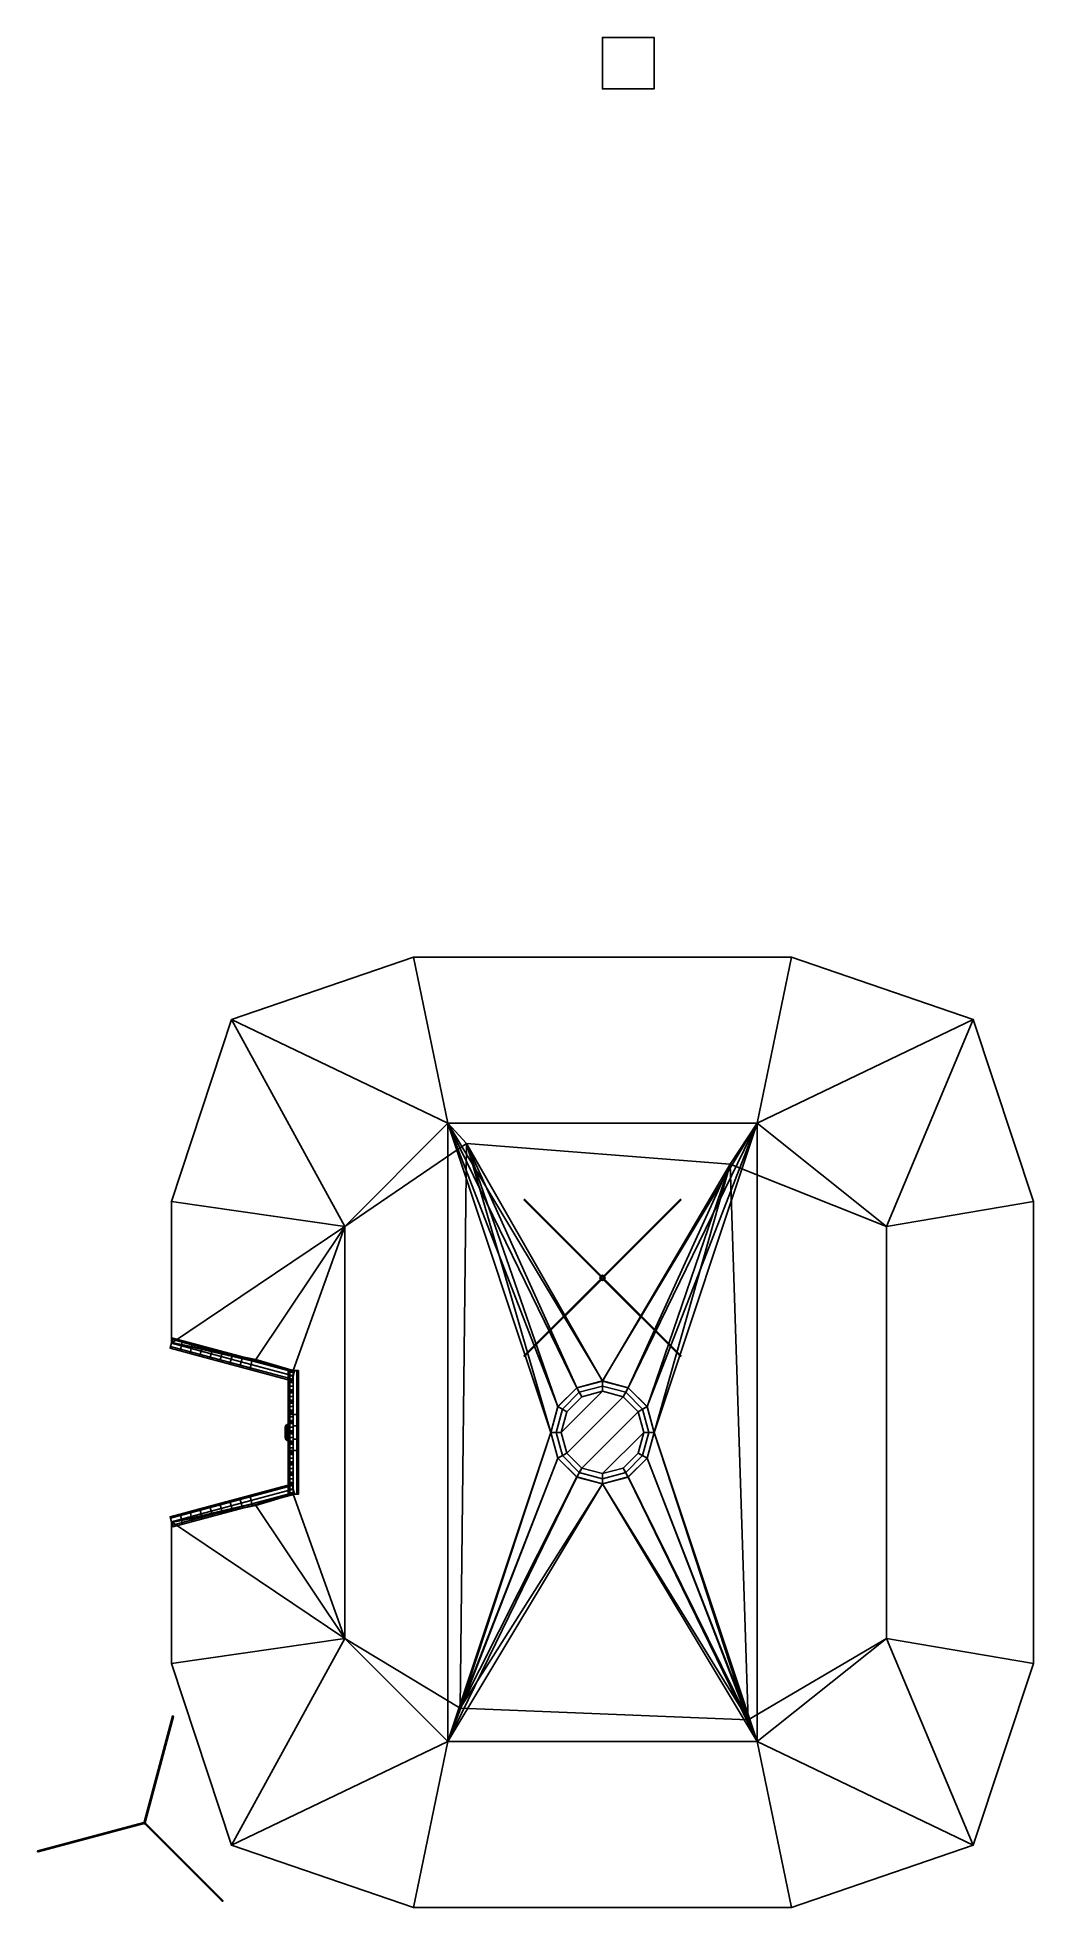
# Model space of a CAD drawing. Header units: millimetres. Extents: x -11 to 8.4, y -9.2 to 27.1.
import ezdxf

# ---------------------------------------------------------------- set-up
doc = ezdxf.new("R2010")
doc.units = ezdxf.units.MM
for name, color, linetype in [('door', 4, 'Continuous'), ('ground', 3, 'Continuous'), ('ground_destroyed', 6, 'Continuous'), ('light', 2, 'Continuous')]:
    doc.layers.add(name, color=color, linetype=linetype)

msp = doc.modelspace()

# ---------------------------------------------------------------- linework, layer by layer
for points in [[(1, 27.08, 3.57), (1, 27.08, 2.57), (0, 27.08, 2.57), (0, 27.08, 3.57)], [(1, 27.08, 2.57), (1, 26.08, 2.57), (0, 26.08, 2.57), (0, 27.08, 2.57)], [(0, 27.08, 2.57), (0, 26.08, 2.57), (0, 26.08, 3.57), (0, 27.08, 3.57)], [(0, 27.08, 3.57), (0, 26.08, 3.57), (1, 26.08, 3.57), (1, 27.08, 3.57)], [(1, 26.08, 3.57), (1, 26.08, 2.57), (1, 27.08, 2.57), (1, 27.08, 3.57)], [(0, 26.08, 3.57), (0, 26.08, 2.57), (1, 26.08, 2.57), (1, 26.08, 3.57)], [(-1.506, 4.52, 3), (-1.52, 4.52, 3), (-0.028, 3.028, 7), (-0.021, 3.035, 6.99)], [(-1.52, 4.52, 3), (-1.52, 4.506, 3), (-0.035, 3.021, 6.99), (-0.028, 3.028, 7)], [(-1.52, 4.506, 3), (-1.506, 4.506, 3), (-0.028, 3.028, 6.98), (-0.035, 3.021, 6.99)], [(-1.506, 4.506, 3), (-1.506, 4.52, 3), (-0.021, 3.035, 6.99), (-0.028, 3.028, 6.98)], [(1.52, 4.52, 3), (1.506, 4.52, 3), (0.021, 3.035, 6.99), (0.028, 3.028, 7)], [(1.506, 4.52, 3), (1.506, 4.506, 3), (0.028, 3.028, 6.98), (0.021, 3.035, 6.99)], [(1.52, 4.506, 3), (1.52, 4.52, 3), (0.028, 3.028, 7), (0.035, 3.021, 6.99)], [(1.506, 4.506, 3), (1.52, 4.506, 3), (0.035, 3.021, 6.99), (0.028, 3.028, 6.98)], [(-1.52, 1.494, 3), (-1.52, 1.48, 3), (-0.028, 2.972, 7), (-0.035, 2.979, 6.99)], [(-1.506, 1.494, 3), (-1.52, 1.494, 3), (-0.035, 2.979, 6.99), (-0.028, 2.972, 6.98)], [(-1.52, 1.48, 3), (-1.506, 1.48, 3), (-0.021, 2.965, 6.99), (-0.028, 2.972, 7)], [(-1.506, 1.48, 3), (-1.506, 1.494, 3), (-0.028, 2.972, 6.98), (-0.021, 2.965, 6.99)], [(-0.035, 3.035, 8), (-0.05, 3, 8), (-0.035, 2.965, 8), (0, 3.05, 8)], [(-0.035, 3.035, 3), (-0.05, 3, 3), (-0.05, 3, 8), (-0.035, 3.035, 8)], [(-0.05, 3, 3), (-0.035, 2.965, 3), (-0.035, 2.965, 8), (-0.05, 3, 8)], [(-0.03, 3.01, 8), (-0.04, 3, 8), (-0.04, 3, 9), (-0.03, 3.01, 9)], [(-0.03, 3.01, 9), (-0.04, 3, 9), (-0.03, 2.99, 9), (-0.02, 3, 9)], [(-0.04, 3, 8), (-0.03, 2.99, 8), (-0.03, 2.99, 9), (-0.04, 3, 9)], [(0, 3.05, 3), (-0.035, 3.035, 3), (-0.035, 3.035, 8), (0, 3.05, 8)], [(0, 3.05, 8), (-0.035, 2.965, 8), (0, 2.95, 8), (0.035, 3.035, 8)], [(-0.035, 2.965, 3), (0, 2.95, 3), (0, 2.95, 8), (-0.035, 2.965, 8)], [(-0.02, 3, 8), (-0.03, 3.01, 8), (-0.03, 3.01, 9), (-0.02, 3, 9)], [(-0.03, 2.99, 8), (-0.02, 3, 8), (-0.02, 3, 9), (-0.03, 2.99, 9)], [(0.035, 3.035, 3), (0, 3.05, 3), (0, 3.05, 8), (0.035, 3.035, 8)], [(0.035, 3.035, 8), (0, 2.95, 8), (0.035, 2.965, 8), (0.05, 3, 8)], [(0, 2.95, 3), (0.035, 2.965, 3), (0.035, 2.965, 8), (0, 2.95, 8)], [(1.506, 1.48, 3), (1.52, 1.48, 3), (0.028, 2.972, 7), (0.021, 2.965, 6.99)], [(1.506, 1.494, 3), (1.506, 1.48, 3), (0.021, 2.965, 6.99), (0.028, 2.972, 6.98)], [(1.52, 1.48, 3), (1.52, 1.494, 3), (0.035, 2.979, 6.99), (0.028, 2.972, 7)], [(1.52, 1.494, 3), (1.506, 1.494, 3), (0.028, 2.972, 6.98), (0.035, 2.979, 6.99)], [(0.05, 3, 3), (0.035, 3.035, 3), (0.035, 3.035, 8), (0.05, 3, 8)], [(0.035, 2.965, 3), (0.05, 3, 3), (0.05, 3, 8), (0.035, 2.965, 8)], [(-8.367, 1.734), (-8.348, 1.802, 0.171), (-8.341, 1.831, 0.1), (-8.348, 1.802, 0.029)], [(-8.348, 1.802, 0.029), (-8.341, 1.831, 0.1), (-5.974, 1.197, 0.1), (-5.982, 1.168, 0.029)], [(-8.341, 1.831, 0.1), (-8.348, 1.802, 0.171), (-5.982, 1.168, 0.171), (-5.974, 1.197, 0.1)], [(-8.392, 1.638, 0.1), (-8.385, 1.666, 0.171), (-8.367, 1.734, 0.2), (-8.385, 1.666, 0.029)], [(-8.392, 1.638, 0.1), (-8.385, 1.666, 0.029), (-6.018, 1.032, 0.029), (-6.026, 1.003, 0.1)], [(-8.385, 1.666, 0.171), (-8.392, 1.638, 0.1), (-6.026, 1.003, 0.1), (-6.018, 1.032, 0.171)], [(-8.385, 1.666, 0.029), (-8.367, 1.734, 0.2), (-8.348, 1.802, 0.171), (-8.367, 1.734)], [(-8.367, 1.734, 0.2), (-8.385, 1.666, 0.171), (-6.018, 1.032, 0.171), (-6, 1.1, 0.2)], [(-8.385, 1.666, 0.029), (-8.367, 1.734), (-6, 1.1), (-6.018, 1.032, 0.029)], [(-8.348, 1.802, 0.171), (-8.367, 1.734, 0.2), (-6, 1.1, 0.2), (-5.982, 1.168, 0.171)], [(-8.367, 1.734), (-8.348, 1.802, 0.029), (-5.982, 1.168, 0.029), (-6, 1.1)], [(-8.199, 1.586, 0.3), (-8.192, 1.614, 0.371), (-8.173, 1.682, 0.4), (-8.192, 1.614, 0.229)], [(-8.192, 1.614, 0.371), (-8.199, 1.586, 0.3), (-6.026, 1.003, 0.3), (-6.018, 1.032, 0.371)], [(-8.199, 1.586, 0.3), (-8.192, 1.614, 0.229), (-6.018, 1.032, 0.229), (-6.026, 1.003, 0.3)], [(-8.192, 1.614, 0.229), (-8.173, 1.682, 0.4), (-8.155, 1.751, 0.371), (-8.173, 1.682, 0.2)], [(-8.192, 1.614, 0.229), (-8.173, 1.682, 0.2), (-6, 1.1, 0.2), (-6.018, 1.032, 0.229)], [(-8.173, 1.682, 0.4), (-8.192, 1.614, 0.371), (-6.018, 1.032, 0.371), (-6, 1.1, 0.4)], [(-8.173, 1.682, 0.2), (-8.155, 1.751, 0.371), (-8.147, 1.779, 0.3), (-8.155, 1.751, 0.229)], [(-8.173, 1.682, 0.2), (-8.155, 1.751, 0.229), (-5.982, 1.168, 0.229), (-6, 1.1, 0.2)], [(-8.155, 1.751, 0.371), (-8.173, 1.682, 0.4), (-6, 1.1, 0.4), (-5.982, 1.168, 0.371)], [(-8.147, 1.779, 0.3), (-8.155, 1.751, 0.371), (-5.982, 1.168, 0.371), (-5.974, 1.197, 0.3)], [(-8.155, 1.751, 0.229), (-8.147, 1.779, 0.3), (-5.974, 1.197, 0.3), (-5.982, 1.168, 0.229)], [(-8.006, 1.534, 0.5), (-7.998, 1.562, 0.571), (-7.98, 1.631, 0.6), (-7.998, 1.562, 0.429)], [(-8.006, 1.534, 0.5), (-7.998, 1.562, 0.429), (-6.018, 1.032, 0.429), (-6.026, 1.003, 0.5)], [(-7.998, 1.562, 0.571), (-8.006, 1.534, 0.5), (-6.026, 1.003, 0.5), (-6.018, 1.032, 0.571)], [(-7.998, 1.562, 0.429), (-7.98, 1.631, 0.6), (-7.962, 1.699, 0.571), (-7.98, 1.631, 0.4)], [(-7.998, 1.562, 0.429), (-7.98, 1.631, 0.4), (-6, 1.1, 0.4), (-6.018, 1.032, 0.429)], [(-7.98, 1.631, 0.6), (-7.998, 1.562, 0.571), (-6.018, 1.032, 0.571), (-6, 1.1, 0.6)], [(-7.98, 1.631, 0.4), (-7.962, 1.699, 0.571), (-7.954, 1.727, 0.5), (-7.962, 1.699, 0.429)], [(-7.98, 1.631, 0.4), (-7.962, 1.699, 0.429), (-5.982, 1.168, 0.429), (-6, 1.1, 0.4)], [(-7.962, 1.699, 0.571), (-7.98, 1.631, 0.6), (-6, 1.1, 0.6), (-5.982, 1.168, 0.571)], [(-7.962, 1.699, 0.429), (-7.954, 1.727, 0.5), (-5.974, 1.197, 0.5), (-5.982, 1.168, 0.429)], [(-7.954, 1.727, 0.5), (-7.962, 1.699, 0.571), (-5.982, 1.168, 0.571), (-5.974, 1.197, 0.5)], [(-7.813, 1.482, 0.7), (-7.805, 1.511, 0.771), (-7.787, 1.579, 0.8), (-7.805, 1.511, 0.629)], [(-7.805, 1.511, 0.771), (-7.813, 1.482, 0.7), (-6.026, 1.003, 0.7), (-6.018, 1.032, 0.771)], [(-7.813, 1.482, 0.7), (-7.805, 1.511, 0.629), (-6.018, 1.032, 0.629), (-6.026, 1.003, 0.7)], [(-7.805, 1.511, 0.629), (-7.787, 1.579, 0.8), (-7.769, 1.647, 0.771), (-7.787, 1.579, 0.6)], [(-7.805, 1.511, 0.629), (-7.787, 1.579, 0.6), (-6, 1.1, 0.6), (-6.018, 1.032, 0.629)], [(-7.787, 1.579, 0.8), (-7.805, 1.511, 0.771), (-6.018, 1.032, 0.771), (-6, 1.1, 0.8)], [(-7.787, 1.579, 0.6), (-7.769, 1.647, 0.771), (-7.761, 1.675, 0.7), (-7.769, 1.647, 0.629)], [(-7.787, 1.579, 0.6), (-7.769, 1.647, 0.629), (-5.982, 1.168, 0.629), (-6, 1.1, 0.6)], [(-7.769, 1.647, 0.771), (-7.787, 1.579, 0.8), (-6, 1.1, 0.8), (-5.982, 1.168, 0.771)], [(-7.761, 1.675, 0.7), (-7.769, 1.647, 0.771), (-5.982, 1.168, 0.771), (-5.974, 1.197, 0.7)], [(-7.769, 1.647, 0.629), (-7.761, 1.675, 0.7), (-5.974, 1.197, 0.7), (-5.982, 1.168, 0.629)], [(-7.62, 1.43, 0.9), (-7.612, 1.459, 0.971), (-7.594, 1.527, 1), (-7.612, 1.459, 0.829)], [(-7.62, 1.43, 0.9), (-7.612, 1.459, 0.829), (-6.018, 1.032, 0.829), (-6.026, 1.003, 0.9)], [(-7.612, 1.459, 0.971), (-7.62, 1.43, 0.9), (-6.026, 1.003, 0.9), (-6.018, 1.032, 0.971)], [(-7.612, 1.459, 0.829), (-7.594, 1.527, 1), (-7.575, 1.595, 0.971), (-7.594, 1.527, 0.8)], [(-7.612, 1.459, 0.829), (-7.594, 1.527, 0.8), (-6, 1.1, 0.8), (-6.018, 1.032, 0.829)], [(-7.594, 1.527, 1), (-7.612, 1.459, 0.971), (-6.018, 1.032, 0.971), (-6, 1.1, 1)], [(-7.594, 1.527, 0.8), (-7.575, 1.595, 0.971), (-7.568, 1.624, 0.9), (-7.575, 1.595, 0.829)], [(-7.594, 1.527, 0.8), (-7.575, 1.595, 0.829), (-5.982, 1.168, 0.829), (-6, 1.1, 0.8)], [(-7.575, 1.595, 0.971), (-7.594, 1.527, 1), (-6, 1.1, 1), (-5.982, 1.168, 0.971)], [(-7.575, 1.595, 0.829), (-7.568, 1.624, 0.9), (-5.974, 1.197, 0.9), (-5.982, 1.168, 0.829)], [(-7.568, 1.624, 0.9), (-7.575, 1.595, 0.971), (-5.982, 1.168, 0.971), (-5.974, 1.197, 0.9)], [(-7.426, 1.379, 1.1), (-7.419, 1.407, 1.171), (-7.401, 1.475, 1.2), (-7.419, 1.407, 1.029)], [(-7.419, 1.407, 1.029), (-7.401, 1.475, 1.2), (-7.382, 1.544, 1.171), (-7.401, 1.475, 1)], [(-7.419, 1.407, 1.029), (-7.401, 1.475, 1), (-6, 1.1, 1), (-6.018, 1.032, 1.029)], [(-7.401, 1.475, 1.2), (-7.419, 1.407, 1.171), (-6.018, 1.032, 1.171), (-6, 1.1, 1.2)], [(-7.401, 1.475, 1), (-7.382, 1.544, 1.171), (-7.375, 1.572, 1.1), (-7.382, 1.544, 1.029)], [(-7.401, 1.475, 1), (-7.382, 1.544, 1.029), (-5.982, 1.168, 1.029), (-6, 1.1, 1)], [(-7.382, 1.544, 1.171), (-7.401, 1.475, 1.2), (-6, 1.1, 1.2), (-5.982, 1.168, 1.171)], [(-7.375, 1.572, 1.1), (-7.382, 1.544, 1.171), (-5.982, 1.168, 1.171), (-5.974, 1.197, 1.1)], [(-7.382, 1.544, 1.029), (-7.375, 1.572, 1.1), (-5.974, 1.197, 1.1), (-5.982, 1.168, 1.029)], [(-7.226, 1.355, 1.229), (-7.207, 1.424, 1.4), (-7.189, 1.492, 1.371), (-7.207, 1.424, 1.2)], [(-7.207, 1.424, 1.2), (-7.189, 1.492, 1.371), (-7.182, 1.52, 1.3), (-7.189, 1.492, 1.229)], [(-7.207, 1.424, 1.2), (-7.189, 1.492, 1.229), (-5.982, 1.168, 1.229), (-6, 1.1, 1.2)], [(-7.189, 1.492, 1.371), (-7.207, 1.424, 1.4), (-6, 1.1, 1.4), (-5.982, 1.168, 1.371)], [(-7.182, 1.52, 1.3), (-7.189, 1.492, 1.371), (-5.982, 1.168, 1.371), (-5.974, 1.197, 1.3)], [(-7.189, 1.492, 1.229), (-7.182, 1.52, 1.3), (-5.974, 1.197, 1.3), (-5.982, 1.168, 1.229)], [(-7.014, 1.372, 1.4), (-6.996, 1.44, 1.571), (-6.988, 1.468, 1.5), (-6.996, 1.44, 1.429)], [(-6.996, 1.44, 1.429), (-6.988, 1.468, 1.5), (-5.974, 1.197, 1.5), (-5.982, 1.168, 1.429)], [(-6.988, 1.468, 1.5), (-6.996, 1.44, 1.571), (-5.982, 1.168, 1.571), (-5.974, 1.197, 1.5)], [(-7.419, 1.407, 1.171), (-7.426, 1.379, 1.1), (-6.026, 1.003, 1.1), (-6.018, 1.032, 1.171)], [(-7.426, 1.379, 1.1), (-7.419, 1.407, 1.029), (-6.018, 1.032, 1.029), (-6.026, 1.003, 1.1)], [(-7.233, 1.327, 1.3), (-7.226, 1.355, 1.371), (-7.207, 1.424, 1.4), (-7.226, 1.355, 1.229)], [(-7.226, 1.355, 1.371), (-7.233, 1.327, 1.3), (-6.026, 1.003, 1.3), (-6.018, 1.032, 1.371)], [(-7.233, 1.327, 1.3), (-7.226, 1.355, 1.229), (-6.018, 1.032, 1.229), (-6.026, 1.003, 1.3)], [(-7.226, 1.355, 1.229), (-7.207, 1.424, 1.2), (-6, 1.1, 1.2), (-6.018, 1.032, 1.229)], [(-7.207, 1.424, 1.4), (-7.226, 1.355, 1.371), (-6.018, 1.032, 1.371), (-6, 1.1, 1.4)], [(-7.04, 1.275, 1.5), (-7.033, 1.303, 1.571), (-7.014, 1.372, 1.6), (-7.033, 1.303, 1.429)], [(-7.04, 1.275, 1.5), (-7.033, 1.303, 1.429), (-6.018, 1.032, 1.429), (-6.026, 1.003, 1.5)], [(-7.033, 1.303, 1.571), (-7.04, 1.275, 1.5), (-6.026, 1.003, 1.5), (-6.018, 1.032, 1.571)], [(-7.033, 1.303, 1.429), (-7.014, 1.372, 1.6), (-6.996, 1.44, 1.571), (-7.014, 1.372, 1.4)], [(-7.014, 1.372, 1.6), (-7.033, 1.303, 1.571), (-6.018, 1.032, 1.571), (-6, 1.1, 1.6)], [(-7.033, 1.303, 1.429), (-7.014, 1.372, 1.4), (-6, 1.1, 1.4), (-6.018, 1.032, 1.429)], [(-6.996, 1.44, 1.571), (-7.014, 1.372, 1.6), (-6, 1.1, 1.6), (-5.982, 1.168, 1.571)], [(-7.014, 1.372, 1.4), (-6.996, 1.44, 1.429), (-5.982, 1.168, 1.429), (-6, 1.1, 1.4)], [(-6.847, 1.223, 1.7), (-6.839, 1.252, 1.771), (-6.821, 1.32, 1.8), (-6.839, 1.252, 1.629)], [(-6.839, 1.252, 1.771), (-6.847, 1.223, 1.7), (-6.026, 1.003, 1.7), (-6.018, 1.032, 1.771)], [(-6.847, 1.223, 1.7), (-6.839, 1.252, 1.629), (-6.018, 1.032, 1.629), (-6.026, 1.003, 1.7)], [(-6.839, 1.252, 1.629), (-6.821, 1.32, 1.8), (-6.803, 1.388, 1.771), (-6.821, 1.32, 1.6)], [(-6.839, 1.252, 1.629), (-6.821, 1.32, 1.6), (-6, 1.1, 1.6), (-6.018, 1.032, 1.629)], [(-6.821, 1.32, 1.8), (-6.839, 1.252, 1.771), (-6.018, 1.032, 1.771), (-6, 1.1, 1.8)], [(-6.821, 1.32, 1.6), (-6.803, 1.388, 1.771), (-6.795, 1.417, 1.7), (-6.803, 1.388, 1.629)], [(-6.821, 1.32, 1.6), (-6.803, 1.388, 1.629), (-5.982, 1.168, 1.629), (-6, 1.1, 1.6)], [(-6.803, 1.388, 1.771), (-6.821, 1.32, 1.8), (-6, 1.1, 1.8), (-5.982, 1.168, 1.771)], [(-6.795, 1.417, 1.7), (-6.803, 1.388, 1.771), (-5.982, 1.168, 1.771), (-5.974, 1.197, 1.7)], [(-6.803, 1.388, 1.629), (-6.795, 1.417, 1.7), (-5.974, 1.197, 1.7), (-5.982, 1.168, 1.629)], [(-6, 1.171, 2.071), (-6, 1.2, 2), (-6.1, 1.2, 2), (-6.1, 1.171, 2.071)], [(-6.071, 1.188, 1.971), (-6.088, 1.171, 1.929), (-6.1, 1.171, 1.929), (-6.1, 1.2, 2)], [(-6, 1.2, 2), (-6.071, 1.188, 1.971), (-6.1, 1.2, 2), (-6, 1.2, 2)], [(-6.1, 1.1, 1.9), (-6.1, 1.171, 2.071), (-6.1, 1.2, 2), (-6.1, 1.171, 1.929)], [(-6.071, 1.2, 1.971), (-6.1, 1.2, 1.9), (-6.1, -1.2, 1.9), (-6.071, -1.2, 1.971)], [(-6.1, 1.2, 1.9), (-6.071, 1.2, 1.829), (-6.071, -1.2, 1.829), (-6.1, -1.2, 1.9)], [(-6.071, 0.35, 0.629), (-6.1, 0.35, 0.7), (-6.1, 1.2, 0.7), (-6.071, 1.2, 0.629)], [(-6.071, 0.35, 0.029), (-6.1, 0.35, 0.1), (-6.1, 1.2, 0.1), (-6.071, 1.2, 0.029)], [(-6.1, 0.35, 0.1), (-6.071, 0.35, 0.171), (-6.071, 1.2, 0.171), (-6.1, 1.2, 0.1)], [(-6.1, 0.35, 0.3), (-6.071, 0.35, 0.371), (-6.071, 1.2, 0.371), (-6.1, 1.2, 0.3)], [(-6.071, 0.35, 0.229), (-6.1, 0.35, 0.3), (-6.1, 1.2, 0.3), (-6.071, 1.2, 0.229)], [(-6.071, 0.35, 0.429), (-6.1, 0.35, 0.5), (-6.1, 1.2, 0.5), (-6.071, 1.2, 0.429)], [(-6.1, 0.35, 0.5), (-6.071, 0.35, 0.571), (-6.071, 1.2, 0.571), (-6.1, 1.2, 0.5)], [(-6.1, 0.35, 0.9), (-6.071, 0.35, 0.971), (-6.071, 1.2, 0.971), (-6.1, 1.2, 0.9)], [(-6.071, 0.35, 0.829), (-6.1, 0.35, 0.9), (-6.1, 1.2, 0.9), (-6.071, 1.2, 0.829)], [(-6.1, 0.35, 0.7), (-6.071, 0.35, 0.771), (-6.071, 1.2, 0.771), (-6.1, 1.2, 0.7)], [(-6.1, 0.35, 1.3), (-6.071, 0.35, 1.371), (-6.071, 1.2, 1.371), (-6.1, 1.2, 1.3)], [(-6.071, 0.35, 1.229), (-6.1, 0.35, 1.3), (-6.1, 1.2, 1.3), (-6.071, 1.2, 1.229)], [(-6.071, 0.35, 1.029), (-6.1, 0.35, 1.1), (-6.1, 1.2, 1.1), (-6.071, 1.2, 1.029)], [(-6.1, 0.35, 1.1), (-6.071, 0.35, 1.171), (-6.071, 1.2, 1.171), (-6.1, 1.2, 1.1)], [(-6.1, 0.35, 1.5), (-6.071, 0.35, 1.571), (-6.071, 1.2, 1.571), (-6.1, 1.2, 1.5)], [(-6.071, 0.35, 1.429), (-6.1, 0.35, 1.5), (-6.1, 1.2, 1.5), (-6.071, 1.2, 1.429)], [(-6.071, 0.35, 1.629), (-6.1, 0.35, 1.7), (-6.1, 1.2, 1.7), (-6.071, 1.2, 1.629)], [(-6.1, 0.35, 1.7), (-6.071, 0.35, 1.771), (-6.071, 1.2, 1.771), (-6.1, 1.2, 1.7)], [(-6, 1.1, 2.1), (-6, 1.171, 2.071), (-6.1, 1.171, 2.071), (-6.1, 1.1, 2.1)], [(-6.088, 1.171, 1.929), (-6.1, 1.1, 1.9), (-6.1, 1.1, 1.9), (-6.1, 1.171, 1.929)], [(-6.1, 1.029, 1.929), (-6.1, 1.1, 2.1), (-6.1, 1.171, 2.071), (-6.1, 1.1, 1.9)], [(-6, 1.029, 2.071), (-6, 1.1, 2.1), (-6.1, 1.1, 2.1), (-6.1, 1.029, 2.071)], [(-6.1, 1.1, 1.9), (-6.088, 1.029, 1.929), (-6.1, 1.029, 1.929), (-6.1, 1.1, 1.9)], [(-6.1, 1, 2), (-6.1, 1.029, 2.071), (-6.1, 1.1, 2.1), (-6.1, 1.029, 1.929)], [(-6, 1.2, 2), (-6.071, 1.2, 1.971), (-6.071, -1.2, 1.971), (-6, -1.2, 2)], [(-6.071, 1.2, 1.829), (-6, 1.2, 1.8), (-6, -1.2, 1.8), (-6.071, -1.2, 1.829)], [(-6.071, 0.35, 1.771), (-6, 0.35, 1.8), (-6, 1.2, 1.8), (-6.071, 1.2, 1.771)], [(-6.071, 0.35, 0.171), (-6, 0.35, 0.2), (-6, 1.2, 0.2), (-6.071, 1.2, 0.171)], [(-6, 0.35), (-6.071, 0.35, 0.029), (-6.071, 1.2, 0.029), (-6, 1.2)], [(-6, 0.35, 0.6), (-6.071, 0.35, 0.629), (-6.071, 1.2, 0.629), (-6, 1.2, 0.6)], [(-6.071, 0.35, 0.571), (-6, 0.35, 0.6), (-6, 1.2, 0.6), (-6.071, 1.2, 0.571)], [(-6, 0.35, 0.2), (-6.071, 0.35, 0.229), (-6.071, 1.2, 0.229), (-6, 1.2, 0.2)], [(-6.071, 0.35, 0.371), (-6, 0.35, 0.4), (-6, 1.2, 0.4), (-6.071, 1.2, 0.371)], [(-6, 0.35, 0.4), (-6.071, 0.35, 0.429), (-6.071, 1.2, 0.429), (-6, 1.2, 0.4)], [(-6, 0.35, 0.8), (-6.071, 0.35, 0.829), (-6.071, 1.2, 0.829), (-6, 1.2, 0.8)], [(-6.071, 0.35, 0.771), (-6, 0.35, 0.8), (-6, 1.2, 0.8), (-6.071, 1.2, 0.771)], [(-6.071, 0.35, 0.971), (-6, 0.35, 1), (-6, 1.2, 1), (-6.071, 1.2, 0.971)], [(-6, 0.35, 1.2), (-6.071, 0.35, 1.229), (-6.071, 1.2, 1.229), (-6, 1.2, 1.2)], [(-6.071, 0.35, 1.171), (-6, 0.35, 1.2), (-6, 1.2, 1.2), (-6.071, 1.2, 1.171)], [(-6, 0.35, 1), (-6.071, 0.35, 1.029), (-6.071, 1.2, 1.029), (-6, 1.2, 1)], [(-6.071, 0.35, 1.371), (-6, 0.35, 1.4), (-6, 1.2, 1.4), (-6.071, 1.2, 1.371)], [(-6, 0.35, 1.4), (-6.071, 0.35, 1.429), (-6.071, 1.2, 1.429), (-6, 1.2, 1.4)], [(-6.071, 0.35, 1.571), (-6, 0.35, 1.6), (-6, 1.2, 1.6), (-6.071, 1.2, 1.571)], [(-6, 0.35, 1.6), (-6.071, 0.35, 1.629), (-6.071, 1.2, 1.629), (-6, 1.2, 1.6)], [(-5.929, 1.2, 1.971), (-6, 1.2, 2), (-6, -1.2, 2), (-5.929, -1.2, 1.971)], [(-6, 1.2, 1.8), (-5.929, 1.2, 1.829), (-5.929, -1.2, 1.829), (-6, -1.2, 1.8)], [(-6, 0.35, 1.8), (-5.929, 0.35, 1.771), (-5.929, 1.2, 1.771), (-6, 1.2, 1.8)], [(-6, 0.35, 0.2), (-5.929, 0.35, 0.171), (-5.929, 1.2, 0.171), (-6, 1.2, 0.2)], [(-5.929, 0.35, 0.029), (-6, 0.35), (-6, 1.2), (-5.929, 1.2, 0.029)], [(-5.929, 0.35, 0.629), (-6, 0.35, 0.6), (-6, 1.2, 0.6), (-5.929, 1.2, 0.629)], [(-6, 0.35, 0.6), (-5.929, 0.35, 0.571), (-5.929, 1.2, 0.571), (-6, 1.2, 0.6)], [(-5.929, 0.35, 0.229), (-6, 0.35, 0.2), (-6, 1.2, 0.2), (-5.929, 1.2, 0.229)], [(-6, 0.35, 0.4), (-5.929, 0.35, 0.371), (-5.929, 1.2, 0.371), (-6, 1.2, 0.4)], [(-5.929, 0.35, 0.429), (-6, 0.35, 0.4), (-6, 1.2, 0.4), (-5.929, 1.2, 0.429)], [(-5.929, 0.35, 0.829), (-6, 0.35, 0.8), (-6, 1.2, 0.8), (-5.929, 1.2, 0.829)], [(-6, 0.35, 0.8), (-5.929, 0.35, 0.771), (-5.929, 1.2, 0.771), (-6, 1.2, 0.8)], [(-6, 0.35, 1), (-5.929, 0.35, 0.971), (-5.929, 1.2, 0.971), (-6, 1.2, 1)], [(-5.929, 0.35, 1.229), (-6, 0.35, 1.2), (-6, 1.2, 1.2), (-5.929, 1.2, 1.229)], [(-6, 0.35, 1.2), (-5.929, 0.35, 1.171), (-5.929, 1.2, 1.171), (-6, 1.2, 1.2)], [(-5.929, 0.35, 1.029), (-6, 0.35, 1), (-6, 1.2, 1), (-5.929, 1.2, 1.029)], [(-6, 0.35, 1.4), (-5.929, 0.35, 1.371), (-5.929, 1.2, 1.371), (-6, 1.2, 1.4)], [(-5.929, 0.35, 1.429), (-6, 0.35, 1.4), (-6, 1.2, 1.4), (-5.929, 1.2, 1.429)], [(-6, 0.35, 1.6), (-5.929, 0.35, 1.571), (-5.929, 1.2, 1.571), (-6, 1.2, 1.6)], [(-5.929, 0.35, 1.629), (-6, 0.35, 1.6), (-6, 1.2, 1.6), (-5.929, 1.2, 1.629)], [(-5.9, 1.2, 1.9), (-5.929, 1.2, 1.971), (-5.929, -1.2, 1.971), (-5.9, -1.2, 1.9)], [(-5.929, 1.2, 1.829), (-5.9, 1.2, 1.9), (-5.9, -1.2, 1.9), (-5.929, -1.2, 1.829)], [(-5.9, 0.35, 0.7), (-5.929, 0.35, 0.629), (-5.929, 1.2, 0.629), (-5.9, 1.2, 0.7)], [(-5.9, 0.35, 0.1), (-5.929, 0.35, 0.029), (-5.929, 1.2, 0.029), (-5.9, 1.2, 0.1)], [(-5.929, 0.35, 0.171), (-5.9, 0.35, 0.1), (-5.9, 1.2, 0.1), (-5.929, 1.2, 0.171)], [(-5.929, 0.35, 0.371), (-5.9, 0.35, 0.3), (-5.9, 1.2, 0.3), (-5.929, 1.2, 0.371)], [(-5.9, 0.35, 0.3), (-5.929, 0.35, 0.229), (-5.929, 1.2, 0.229), (-5.9, 1.2, 0.3)], [(-5.9, 0.35, 0.5), (-5.929, 0.35, 0.429), (-5.929, 1.2, 0.429), (-5.9, 1.2, 0.5)], [(-5.929, 0.35, 0.571), (-5.9, 0.35, 0.5), (-5.9, 1.2, 0.5), (-5.929, 1.2, 0.571)], [(-5.929, 0.35, 0.971), (-5.9, 0.35, 0.9), (-5.9, 1.2, 0.9), (-5.929, 1.2, 0.971)], [(-5.9, 0.35, 0.9), (-5.929, 0.35, 0.829), (-5.929, 1.2, 0.829), (-5.9, 1.2, 0.9)], [(-5.929, 0.35, 0.771), (-5.9, 0.35, 0.7), (-5.9, 1.2, 0.7), (-5.929, 1.2, 0.771)], [(-5.929, 0.35, 1.371), (-5.9, 0.35, 1.3), (-5.9, 1.2, 1.3), (-5.929, 1.2, 1.371)], [(-5.9, 0.35, 1.3), (-5.929, 0.35, 1.229), (-5.929, 1.2, 1.229), (-5.9, 1.2, 1.3)], [(-5.9, 0.35, 1.1), (-5.929, 0.35, 1.029), (-5.929, 1.2, 1.029), (-5.9, 1.2, 1.1)], [(-5.929, 0.35, 1.171), (-5.9, 0.35, 1.1), (-5.9, 1.2, 1.1), (-5.929, 1.2, 1.171)], [(-5.929, 0.35, 1.571), (-5.9, 0.35, 1.5), (-5.9, 1.2, 1.5), (-5.929, 1.2, 1.571)], [(-5.9, 0.35, 1.5), (-5.929, 0.35, 1.429), (-5.929, 1.2, 1.429), (-5.9, 1.2, 1.5)], [(-5.9, 0.35, 1.7), (-5.929, 0.35, 1.629), (-5.929, 1.2, 1.629), (-5.9, 1.2, 1.7)], [(-5.929, 0.35, 1.771), (-5.9, 0.35, 1.7), (-5.9, 1.2, 1.7), (-5.929, 1.2, 1.771)], [(-6, 1, 2), (-6, 1.029, 2.071), (-6.1, 1.029, 2.071), (-6.1, 1, 2)], [(-6.088, 1.029, 1.929), (-6.071, 1.012, 1.971), (-6.1, 1, 2), (-6.1, 1.029, 1.929)], [(-6.071, 1.012, 1.971), (-6, 1, 2), (-6, 1, 2), (-6.1, 1, 2)], [(-6.1, 0.9, 1.9), (-6.1, 0.971, 2.071), (-6.1, 1, 2), (-6.1, 0.971, 1.929)], [(-6, 0.971, 2.071), (-6, 1, 2), (-6.1, 1, 2), (-6.1, 0.971, 2.071)], [(-6, 1, 2), (-6.071, 0.988, 1.971), (-6.1, 1, 2), (-6, 1, 2)], [(-6.071, 0.988, 1.971), (-6.088, 0.971, 1.929), (-6.1, 0.971, 1.929), (-6.1, 1, 2)], [(-6.1, 0.829, 1.929), (-6.1, 0.9, 2.1), (-6.1, 0.971, 2.071), (-6.1, 0.9, 1.9)], [(-6.088, 0.971, 1.929), (-6.1, 0.9, 1.9), (-6.1, 0.9, 1.9), (-6.1, 0.971, 1.929)], [(-6, 0.9, 2.1), (-6, 0.971, 2.071), (-6.1, 0.971, 2.071), (-6.1, 0.9, 2.1)], [(-6.1, 0.8, 2), (-6.1, 0.829, 2.071), (-6.1, 0.9, 2.1), (-6.1, 0.829, 1.929)], [(-6.1, 0.9, 1.9), (-6.088, 0.829, 1.929), (-6.1, 0.829, 1.929), (-6.1, 0.9, 1.9)], [(-6, 0.829, 2.071), (-6, 0.9, 2.1), (-6.1, 0.9, 2.1), (-6.1, 0.829, 2.071)], [(-6, 0.8, 2), (-6, 0.829, 2.071), (-6.1, 0.829, 2.071), (-6.1, 0.8, 2)], [(-6.088, 0.829, 1.929), (-6.071, 0.812, 1.971), (-6.1, 0.8, 2), (-6.1, 0.829, 1.929)], [(-6.071, 0.812, 1.971), (-6, 0.8, 2), (-6, 0.8, 2), (-6.1, 0.8, 2)], [(-6.1, 0.7, 1.9), (-6.1, 0.771, 2.071), (-6.1, 0.8, 2), (-6.1, 0.771, 1.929)], [(-6, 0.771, 2.071), (-6, 0.8, 2), (-6.1, 0.8, 2), (-6.1, 0.771, 2.071)], [(-6, 0.8, 2), (-6.071, 0.788, 1.971), (-6.1, 0.8, 2), (-6, 0.8, 2)], [(-6.071, 0.788, 1.971), (-6.088, 0.771, 1.929), (-6.1, 0.771, 1.929), (-6.1, 0.8, 2)], [(-6.1, 0.629, 1.929), (-6.1, 0.7, 2.1), (-6.1, 0.771, 2.071), (-6.1, 0.7, 1.9)], [(-6.088, 0.771, 1.929), (-6.1, 0.7, 1.9), (-6.1, 0.7, 1.9), (-6.1, 0.771, 1.929)], [(-6, 0.7, 2.1), (-6, 0.771, 2.071), (-6.1, 0.771, 2.071), (-6.1, 0.7, 2.1)], [(-0.5, 0.866, 3.41), (-0.866, 0.5, 3.41), (-0.866, 0.5, 3.54), (-0.5, 0.866, 3.54)], [(-0.5, 0.866, 3), (-0.866, 0.5, 3), (-0.866, 0.5, 3.25), (-0.5, 0.866, 3.25)], [(-0.5, 0.866, 3.54), (-0.866, 0.5, 3.54), (-0.779, 0.45, 3.74), (-0.45, 0.779, 3.74)], [(-0.5, 0.866, 3.25), (-0.866, 0.5, 3.25), (-0.866, 0.5, 3.41), (-0.5, 0.866, 3.41)], [(-0.4, 0.693, 3.79), (-0.693, 0.4, 3.79), (-0.8, 0, 3.79), (0, 0.8, 3.79)], [(0, 0.8, 3.79), (-0.8, 0, 3.79), (-0.693, -0.4, 3.79), (0.4, 0.693, 3.79)], [(-0.45, 0.779, 3.74), (-0.779, 0.45, 3.74), (-0.693, 0.4, 3.79), (-0.4, 0.693, 3.79)], [(0, 1, 3.54), (-0.5, 0.866, 3.54), (-0.45, 0.779, 3.74), (0, 0.9, 3.74)], [(0, 1, 3.25), (-0.5, 0.866, 3.25), (-0.4, 0.693, 3.25), (0, 0.8, 3.25)], [(0, 1, 3), (-0.5, 0.866, 3), (-0.5, 0.866, 3.25), (0, 1, 3.25)], [(0, 1, 3.41), (-0.5, 0.866, 3.41), (-0.5, 0.866, 3.54), (0, 1, 3.54)], [(-0.4, 0.693, 3.25), (-0.5, 0.866, 3.25), (-0.5, 0.866, 3.41), (-0.4, 0.693, 3.41)], [(0, 0.9, 3.74), (-0.45, 0.779, 3.74), (-0.4, 0.693, 3.79), (0, 0.8, 3.79)], [(-0.4, 0.693, 3), (0, 0.8, 3), (0, 0.8, 3.25), (-0.4, 0.693, 3.25)], [(0.5, 0.866, 3.54), (0, 1, 3.54), (0, 0.9, 3.74), (0.45, 0.779, 3.74)], [(0.5, 0.866, 3), (0, 1, 3), (0, 1, 3.25), (0.5, 0.866, 3.25)], [(0.5, 0.866, 3.25), (0, 1, 3.25), (0, 0.8, 3.25), (0.4, 0.693, 3.25)], [(0.5, 0.866, 3.41), (0, 1, 3.41), (0, 1, 3.54), (0.5, 0.866, 3.54)], [(0.45, 0.779, 3.74), (0, 0.9, 3.74), (0, 0.8, 3.79), (0.4, 0.693, 3.79)], [(0, 0.8, 3), (0.4, 0.693, 3), (0.4, 0.693, 3.25), (0, 0.8, 3.25)], [(0.5, 0.866, 3.25), (0.4, 0.693, 3.25), (0.4, 0.693, 3.41), (0.5, 0.866, 3.41)], [(0.779, 0.45, 3.74), (0.45, 0.779, 3.74), (0.4, 0.693, 3.79), (0.693, 0.4, 3.79)], [(0.866, 0.5, 3.54), (0.5, 0.866, 3.54), (0.45, 0.779, 3.74), (0.779, 0.45, 3.74)], [(0.866, 0.5, 3.25), (0.5, 0.866, 3.25), (0.5, 0.866, 3.41), (0.866, 0.5, 3.41)], [(0.866, 0.5, 3), (0.5, 0.866, 3), (0.5, 0.866, 3.25), (0.866, 0.5, 3.25)], [(0.866, 0.5, 3.41), (0.5, 0.866, 3.41), (0.5, 0.866, 3.54), (0.866, 0.5, 3.54)], [(-6.1, 0.6, 2), (-6.1, 0.629, 2.071), (-6.1, 0.7, 2.1), (-6.1, 0.629, 1.929)], [(-6.1, 0.7, 1.9), (-6.088, 0.629, 1.929), (-6.1, 0.629, 1.929), (-6.1, 0.7, 1.9)], [(-6, 0.629, 2.071), (-6, 0.7, 2.1), (-6.1, 0.7, 2.1), (-6.1, 0.629, 2.071)], [(-6, 0.6, 2), (-6, 0.629, 2.071), (-6.1, 0.629, 2.071), (-6.1, 0.6, 2)], [(-6.088, 0.629, 1.929), (-6.071, 0.612, 1.971), (-6.1, 0.6, 2), (-6.1, 0.629, 1.929)], [(-6.071, 0.612, 1.971), (-6, 0.6, 2), (-6, 0.6, 2), (-6.1, 0.6, 2)], [(-6, 0.571, 2.071), (-6, 0.6, 2), (-6.1, 0.6, 2), (-6.1, 0.571, 2.071)], [(-6.1, 0.5, 1.9), (-6.1, 0.571, 2.071), (-6.1, 0.6, 2), (-6.1, 0.571, 1.929)], [(-6.071, 0.588, 1.971), (-6.088, 0.571, 1.929), (-6.1, 0.571, 1.929), (-6.1, 0.6, 2)], [(-6, 0.6, 2), (-6.071, 0.588, 1.971), (-6.1, 0.6, 2), (-6, 0.6, 2)], [(-6.1, 0.429, 1.929), (-6.1, 0.5, 2.1), (-6.1, 0.571, 2.071), (-6.1, 0.5, 1.9)], [(-6.088, 0.571, 1.929), (-6.1, 0.5, 1.9), (-6.1, 0.5, 1.9), (-6.1, 0.571, 1.929)], [(-6, 0.5, 2.1), (-6, 0.571, 2.071), (-6.1, 0.571, 2.071), (-6.1, 0.5, 2.1)], [(-6.1, 0.4, 2), (-6.1, 0.429, 2.071), (-6.1, 0.5, 2.1), (-6.1, 0.429, 1.929)], [(-6.1, 0.5, 1.9), (-6.088, 0.429, 1.929), (-6.1, 0.429, 1.929), (-6.1, 0.5, 1.9)], [(-6, 0.429, 2.071), (-6, 0.5, 2.1), (-6.1, 0.5, 2.1), (-6.1, 0.429, 2.071)], [(-6, 0.4, 2), (-6, 0.429, 2.071), (-6.1, 0.429, 2.071), (-6.1, 0.4, 2)], [(-6.088, 0.429, 1.929), (-6.071, 0.412, 1.971), (-6.1, 0.4, 2), (-6.1, 0.429, 1.929)], [(-6.071, 0.412, 1.971), (-6, 0.4, 2), (-6, 0.4, 2), (-6.1, 0.4, 2)], [(-6.1, 0.3, 1.9), (-6.1, 0.371, 2.071), (-6.1, 0.4, 2), (-6.1, 0.371, 1.929)], [(-6, 0.371, 2.071), (-6, 0.4, 2), (-6.1, 0.4, 2), (-6.1, 0.371, 2.071)], [(-6, 0.4, 2), (-6.071, 0.388, 1.971), (-6.1, 0.4, 2), (-6, 0.4, 2)], [(-6.071, 0.388, 1.971), (-6.088, 0.371, 1.929), (-6.1, 0.371, 1.929), (-6.1, 0.4, 2)], [(-6.1, 0.229, 1.929), (-6.1, 0.3, 2.1), (-6.1, 0.371, 2.071), (-6.1, 0.3, 1.9)], [(-6.088, 0.371, 1.929), (-6.1, 0.3, 1.9), (-6.1, 0.3, 1.9), (-6.1, 0.371, 1.929)], [(-6, 0.3, 2.1), (-6, 0.371, 2.071), (-6.1, 0.371, 2.071), (-6.1, 0.3, 2.1)], [(-0.866, 0.5, 3.41), (-1, 0, 3.41), (-1, 0, 3.54), (-0.866, 0.5, 3.54)], [(-0.866, 0.5, 3), (-1, 0, 3), (-1, 0, 3.25), (-0.866, 0.5, 3.25)], [(-0.866, 0.5, 3.54), (-1, 0, 3.54), (-0.9, 0, 3.74), (-0.779, 0.45, 3.74)], [(-0.866, 0.5, 3.25), (-1, 0, 3.25), (-0.8, 0, 3.25), (-0.693, 0.4, 3.25)], [(-0.779, 0.45, 3.74), (-0.9, 0, 3.74), (-0.8, 0, 3.79), (-0.693, 0.4, 3.79)], [(-0.866, 0.5, 3.25), (-0.693, 0.4, 3.25), (-0.693, 0.4, 3.41), (-0.866, 0.5, 3.41)], [(-0.8, 0, 3), (-0.693, 0.4, 3), (-0.693, 0.4, 3.25), (-0.8, 0, 3.25)], [(-0.693, 0.4, 3), (-0.4, 0.693, 3), (-0.4, 0.693, 3.25), (-0.693, 0.4, 3.25)], [(0.4, 0.693, 3.79), (-0.693, -0.4, 3.79), (-0.4, -0.693, 3.79), (0.693, 0.4, 3.79)], [(0.693, 0.4, 3.79), (-0.4, -0.693, 3.79), (0, -0.8, 3.79), (0.8, 0, 3.79)], [(0.4, 0.693, 3), (0.693, 0.4, 3), (0.693, 0.4, 3.25), (0.4, 0.693, 3.25)], [(0.693, 0.4, 3.25), (0.866, 0.5, 3.25), (0.866, 0.5, 3.41), (0.693, 0.4, 3.41)], [(1, 0, 3.25), (0.866, 0.5, 3.25), (0.693, 0.4, 3.25), (0.8, 0, 3.25)], [(0.9, 0, 3.74), (0.779, 0.45, 3.74), (0.693, 0.4, 3.79), (0.8, 0, 3.79)], [(0.693, 0.4, 3), (0.8, 0, 3), (0.8, 0, 3.25), (0.693, 0.4, 3.25)], [(1, 0, 3.54), (0.866, 0.5, 3.54), (0.779, 0.45, 3.74), (0.9, 0, 3.74)], [(1, 0, 3), (0.866, 0.5, 3), (0.866, 0.5, 3.25), (1, 0, 3.25)], [(1, 0, 3.41), (0.866, 0.5, 3.41), (0.866, 0.5, 3.54), (1, 0, 3.54)], [(-6.1, 0.35, 0.7), (-6.071, 0.35, 0.629), (-6, 0.35, 0.6), (-6.071, 0.35, 0.771)], [(-6.1, 0.35, 0.1), (-6.071, 0.35, 0.029), (-6, 0.35), (-6.071, 0.35, 0.171)], [(-6.1, 0.35, 0.3), (-6.071, 0.35, 0.229), (-6, 0.35, 0.2), (-6.071, 0.35, 0.371)], [(-6.1, 0.35, 0.5), (-6.071, 0.35, 0.429), (-6, 0.35, 0.4), (-6.071, 0.35, 0.571)], [(-6.1, 0.35, 1.3), (-6.071, 0.35, 1.229), (-6, 0.35, 1.2), (-6.071, 0.35, 1.371)], [(-6.1, 0.35, 0.9), (-6.071, 0.35, 0.829), (-6, 0.35, 0.8), (-6.071, 0.35, 0.971)], [(-6.1, 0.35, 1.1), (-6.071, 0.35, 1.029), (-6, 0.35, 1), (-6.071, 0.35, 1.171)], [(-6.1, 0.35, 1.5), (-6.071, 0.35, 1.429), (-6, 0.35, 1.4), (-6.071, 0.35, 1.571)], [(-6.1, 0.35, 1.7), (-6.071, 0.35, 1.629), (-6, 0.35, 1.6), (-6.071, 0.35, 1.771)], [(-6.1, 0.2, 2), (-6.1, 0.229, 2.071), (-6.1, 0.3, 2.1), (-6.1, 0.229, 1.929)], [(-6.1, 0.3, 1.9), (-6.088, 0.229, 1.929), (-6.1, 0.229, 1.929), (-6.1, 0.3, 1.9)], [(-6, 0.229, 2.071), (-6, 0.3, 2.1), (-6.1, 0.3, 2.1), (-6.1, 0.229, 2.071)], [(-6, 0.2, 2), (-6, 0.229, 2.071), (-6.1, 0.229, 2.071), (-6.1, 0.2, 2)], [(-6.088, 0.229, 1.929), (-6.071, 0.212, 1.971), (-6.1, 0.2, 2), (-6.1, 0.229, 1.929)], [(-6.071, 0.212, 1.971), (-6, 0.2, 2), (-6, 0.2, 2), (-6.1, 0.2, 2)], [(-6, 0.171, 2.071), (-6, 0.2, 2), (-6.1, 0.2, 2), (-6.1, 0.171, 2.071)], [(-6.1, 0.1, 1.9), (-6.1, 0.171, 2.071), (-6.1, 0.2, 2), (-6.1, 0.171, 1.929)], [(-6.071, 0.188, 1.971), (-6.088, 0.171, 1.929), (-6.1, 0.171, 1.929), (-6.1, 0.2, 2)], [(-6, 0.2, 2), (-6.071, 0.188, 1.971), (-6.1, 0.2, 2), (-6, 0.2, 2)], [(-6.1, 0.029, 1.929), (-6.1, 0.1, 2.1), (-6.1, 0.171, 2.071), (-6.1, 0.1, 1.9)], [(-6.088, 0.171, 1.929), (-6.1, 0.1, 1.9), (-6.1, 0.1, 1.9), (-6.1, 0.171, 1.929)], [(-6, 0.1, 2.1), (-6, 0.171, 2.071), (-6.1, 0.171, 2.071), (-6.1, 0.1, 2.1)], [(-6.1, 0, 2), (-6.1, 0.029, 2.071), (-6.1, 0.1, 2.1), (-6.1, 0.029, 1.929)], [(-6.1, 0.1, 1.9), (-6.088, 0.029, 1.929), (-6.1, 0.029, 1.929), (-6.1, 0.1, 1.9)], [(-6, 0.029, 2.071), (-6, 0.1, 2.1), (-6.1, 0.1, 2.1), (-6.1, 0.029, 2.071)], [(-6, 0, 2), (-6, 0.029, 2.071), (-6.1, 0.029, 2.071), (-6.1, 0, 2)], [(-6.088, 0.029, 1.929), (-6.071, 0.012, 1.971), (-6.1, 0, 2), (-6.1, 0.029, 1.929)], [(-6.071, 0.012, 1.971), (-6, 0, 2), (-6, 0, 2), (-6.1, 0, 2)], [(-6.071, 0.35, 1.771), (-6, 0.35, 1.6), (-5.929, 0.35, 1.629), (-6, 0.35, 1.8)], [(-6.071, 0.35, 0.771), (-6, 0.35, 0.6), (-5.929, 0.35, 0.629), (-6, 0.35, 0.8)], [(-6.071, 0.35, 0.171), (-6, 0.35), (-5.929, 0.35, 0.029), (-6, 0.35, 0.2)], [(-6.071, 0.35, 0.371), (-6, 0.35, 0.2), (-5.929, 0.35, 0.229), (-6, 0.35, 0.4)], [(-6.071, 0.35, 0.571), (-6, 0.35, 0.4), (-5.929, 0.35, 0.429), (-6, 0.35, 0.6)], [(-6.071, 0.35, 1.371), (-6, 0.35, 1.2), (-5.929, 0.35, 1.229), (-6, 0.35, 1.4)], [(-6.071, 0.35, 0.971), (-6, 0.35, 0.8), (-5.929, 0.35, 0.829), (-6, 0.35, 1)], [(-6.071, 0.35, 1.171), (-6, 0.35, 1), (-5.929, 0.35, 1.029), (-6, 0.35, 1.2)], [(-6.071, 0.35, 1.571), (-6, 0.35, 1.4), (-5.929, 0.35, 1.429), (-6, 0.35, 1.6)], [(-6, 0.35, 1.8), (-5.929, 0.35, 1.629), (-5.9, 0.35, 1.7), (-5.929, 0.35, 1.771)], [(-6, 0.35, 0.8), (-5.929, 0.35, 0.629), (-5.9, 0.35, 0.7), (-5.929, 0.35, 0.771)], [(-6, 0.35, 0.2), (-5.929, 0.35, 0.029), (-5.9, 0.35, 0.1), (-5.929, 0.35, 0.171)], [(-6, 0.35, 0.4), (-5.929, 0.35, 0.229), (-5.9, 0.35, 0.3), (-5.929, 0.35, 0.371)], [(-6, 0.35, 0.6), (-5.929, 0.35, 0.429), (-5.9, 0.35, 0.5), (-5.929, 0.35, 0.571)], [(-6, 0.35, 1), (-5.929, 0.35, 0.829), (-5.9, 0.35, 0.9), (-5.929, 0.35, 0.971)], [(-6, 0.35, 1.2), (-5.929, 0.35, 1.029), (-5.9, 0.35, 1.1), (-5.929, 0.35, 1.171)], [(-6, 0.35, 1.6), (-5.929, 0.35, 1.429), (-5.9, 0.35, 1.5), (-5.929, 0.35, 1.571)], [(-6, 0.35, 1.4), (-5.929, 0.35, 1.229), (-5.9, 0.35, 1.3), (-5.929, 0.35, 1.371)], [(-1, 0, 3.41), (-0.866, -0.5, 3.41), (-0.866, -0.5, 3.54), (-1, 0, 3.54)], [(-1, 0, 3), (-0.866, -0.5, 3), (-0.866, -0.5, 3.25), (-1, 0, 3.25)], [(-1, 0, 3.54), (-0.866, -0.5, 3.54), (-0.779, -0.45, 3.74), (-0.9, 0, 3.74)], [(-1, 0, 3.25), (-0.866, -0.5, 3.25), (-0.693, -0.4, 3.25), (-0.8, 0, 3.25)], [(-0.9, 0, 3.74), (-0.779, -0.45, 3.74), (-0.693, -0.4, 3.79), (-0.8, 0, 3.79)], [(-0.693, -0.4, 3), (-0.8, 0, 3), (-0.8, 0, 3.25), (-0.693, -0.4, 3.25)], [(0.8, 0, 3.79), (0, -0.8, 3.79), (0.4, -0.693, 3.79), (0.693, -0.4, 3.79)], [(0.779, -0.45, 3.74), (0.9, 0, 3.74), (0.8, 0, 3.79), (0.693, -0.4, 3.79)], [(0.866, -0.5, 3.54), (1, 0, 3.54), (0.9, 0, 3.74), (0.779, -0.45, 3.74)], [(-6, -0.029, 2.071), (-6, 0, 2), (-6.1, 0, 2), (-6.1, -0.029, 2.071)], [(-6.1, -0.1, 1.9), (-6.1, -0.029, 2.071), (-6.1, 0, 2), (-6.1, -0.029, 1.929)], [(-6.071, -0.012, 1.971), (-6.088, -0.029, 1.929), (-6.1, -0.029, 1.929), (-6.1, 0, 2)], [(-6, 0, 2), (-6.071, -0.012, 1.971), (-6.1, 0, 2), (-6, 0, 2)], [(-6.1, -0.171, 1.929), (-6.1, -0.1, 2.1), (-6.1, -0.029, 2.071), (-6.1, -0.1, 1.9)], [(-6.088, -0.029, 1.929), (-6.1, -0.1, 1.9), (-6.1, -0.1, 1.9), (-6.1, -0.029, 1.929)], [(-6, -0.1, 2.1), (-6, -0.029, 2.071), (-6.1, -0.029, 2.071), (-6.1, -0.1, 2.1)], [(-6.1, -0.2, 2), (-6.1, -0.171, 2.071), (-6.1, -0.1, 2.1), (-6.1, -0.171, 1.929)], [(-6.1, -0.1, 1.9), (-6.088, -0.171, 1.929), (-6.1, -0.171, 1.929), (-6.1, -0.1, 1.9)], [(-6, -0.171, 2.071), (-6, -0.1, 2.1), (-6.1, -0.1, 2.1), (-6.1, -0.171, 2.071)], [(-6, -0.2, 2), (-6, -0.171, 2.071), (-6.1, -0.171, 2.071), (-6.1, -0.2, 2)], [(-6.088, -0.171, 1.929), (-6.071, -0.188, 1.971), (-6.1, -0.2, 2), (-6.1, -0.171, 1.929)], [(-6.071, -0.188, 1.971), (-6, -0.2, 2), (-6, -0.2, 2), (-6.1, -0.2, 2)], [(-6.1, -0.3, 1.9), (-6.1, -0.229, 2.071), (-6.1, -0.2, 2), (-6.1, -0.229, 1.929)], [(-6, -0.229, 2.071), (-6, -0.2, 2), (-6.1, -0.2, 2), (-6.1, -0.229, 2.071)], [(-6, -0.2, 2), (-6.071, -0.212, 1.971), (-6.1, -0.2, 2), (-6, -0.2, 2)], [(-6.071, -0.212, 1.971), (-6.088, -0.229, 1.929), (-6.1, -0.229, 1.929), (-6.1, -0.2, 2)], [(-6.1, -0.371, 1.929), (-6.1, -0.3, 2.1), (-6.1, -0.229, 2.071), (-6.1, -0.3, 1.9)], [(-6.088, -0.229, 1.929), (-6.1, -0.3, 1.9), (-6.1, -0.3, 1.9), (-6.1, -0.229, 1.929)], [(-6, -0.3, 2.1), (-6, -0.229, 2.071), (-6.1, -0.229, 2.071), (-6.1, -0.3, 2.1)], [(-6.1, -0.4, 2), (-6.1, -0.371, 2.071), (-6.1, -0.3, 2.1), (-6.1, -0.371, 1.929)], [(-6.1, -0.3, 1.9), (-6.088, -0.371, 1.929), (-6.1, -0.371, 1.929), (-6.1, -0.3, 1.9)], [(-6, -0.371, 2.071), (-6, -0.3, 2.1), (-6.1, -0.3, 2.1), (-6.1, -0.371, 2.071)], [(-6.071, -0.35, 1.771), (-6.1, -0.35, 1.7), (-6.1, -1.2, 1.7), (-6.071, -1.2, 1.771)], [(-6.1, -0.35, 1.7), (-6.071, -0.35, 1.629), (-6.071, -1.2, 1.629), (-6.1, -1.2, 1.7)], [(-6, -0.35, 1.8), (-6.071, -0.35, 1.629), (-6.1, -0.35, 1.7), (-6.071, -0.35, 1.771)], [(-6, -0.35, 1.6), (-6.071, -0.35, 1.429), (-6.1, -0.35, 1.5), (-6.071, -0.35, 1.571)], [(-6.1, -0.35, 1.5), (-6.071, -0.35, 1.429), (-6.071, -1.2, 1.429), (-6.1, -1.2, 1.5)], [(-6.071, -0.35, 1.571), (-6.1, -0.35, 1.5), (-6.1, -1.2, 1.5), (-6.071, -1.2, 1.571)], [(-6, -0.35, 1.4), (-6.071, -0.35, 1.229), (-6.1, -0.35, 1.3), (-6.071, -0.35, 1.371)], [(-6.071, -0.35, 1.171), (-6.1, -0.35, 1.1), (-6.1, -1.2, 1.1), (-6.071, -1.2, 1.171)], [(-6.1, -0.35, 1.1), (-6.071, -0.35, 1.029), (-6.071, -1.2, 1.029), (-6.1, -1.2, 1.1)], [(-6.1, -0.35, 1.3), (-6.071, -0.35, 1.229), (-6.071, -1.2, 1.229), (-6.1, -1.2, 1.3)], [(-6.071, -0.35, 1.371), (-6.1, -0.35, 1.3), (-6.1, -1.2, 1.3), (-6.071, -1.2, 1.371)], [(-6, -0.35, 1.2), (-6.071, -0.35, 1.029), (-6.1, -0.35, 1.1), (-6.071, -0.35, 1.171)], [(-6, -0.35, 1), (-6.071, -0.35, 0.829), (-6.1, -0.35, 0.9), (-6.071, -0.35, 0.971)], [(-6.071, -0.35, 0.571), (-6.1, -0.35, 0.5), (-6.1, -1.2, 0.5), (-6.071, -1.2, 0.571)], [(-6.1, -0.35, 0.5), (-6.071, -0.35, 0.429), (-6.071, -1.2, 0.429), (-6.1, -1.2, 0.5)], [(-6.1, -0.35, 0.3), (-6.071, -0.35, 0.229), (-6.071, -1.2, 0.229), (-6.1, -1.2, 0.3)], [(-6.071, -0.35, 0.371), (-6.1, -0.35, 0.3), (-6.1, -1.2, 0.3), (-6.071, -1.2, 0.371)], [(-6.071, -0.35, 0.771), (-6.1, -0.35, 0.7), (-6.1, -1.2, 0.7), (-6.071, -1.2, 0.771)], [(-6.1, -0.35, 0.7), (-6.071, -0.35, 0.629), (-6.071, -1.2, 0.629), (-6.1, -1.2, 0.7)], [(-6.1, -0.35, 0.9), (-6.071, -0.35, 0.829), (-6.071, -1.2, 0.829), (-6.1, -1.2, 0.9)], [(-6.071, -0.35, 0.971), (-6.1, -0.35, 0.9), (-6.1, -1.2, 0.9), (-6.071, -1.2, 0.971)], [(-6, -0.35, 0.4), (-6.071, -0.35, 0.229), (-6.1, -0.35, 0.3), (-6.071, -0.35, 0.371)], [(-6, -0.35, 0.8), (-6.071, -0.35, 0.629), (-6.1, -0.35, 0.7), (-6.071, -0.35, 0.771)], [(-6, -0.35, 0.6), (-6.071, -0.35, 0.429), (-6.1, -0.35, 0.5), (-6.071, -0.35, 0.571)], [(-6.071, -0.35, 0.171), (-6.1, -0.35, 0.1), (-6.1, -1.2, 0.1), (-6.071, -1.2, 0.171)], [(-6.1, -0.35, 0.1), (-6.071, -0.35, 0.029), (-6.071, -1.2, 0.029), (-6.1, -1.2, 0.1)], [(-6, -0.35, 0.2), (-6.071, -0.35, 0.029), (-6.1, -0.35, 0.1), (-6.071, -0.35, 0.171)], [(-6, -0.35, 1.8), (-6.071, -0.35, 1.771), (-6.071, -1.2, 1.771), (-6, -1.2, 1.8)], [(-6.071, -0.35, 1.629), (-6, -0.35, 1.6), (-6, -1.2, 1.6), (-6.071, -1.2, 1.629)], [(-5.929, -0.35, 1.771), (-6, -0.35, 1.6), (-6.071, -0.35, 1.629), (-6, -0.35, 1.8)], [(-5.929, -0.35, 1.571), (-6, -0.35, 1.4), (-6.071, -0.35, 1.429), (-6, -0.35, 1.6)], [(-6, -0.35, 1.6), (-6.071, -0.35, 1.571), (-6.071, -1.2, 1.571), (-6, -1.2, 1.6)], [(-6.071, -0.35, 1.429), (-6, -0.35, 1.4), (-6, -1.2, 1.4), (-6.071, -1.2, 1.429)], [(-5.929, -0.35, 1.371), (-6, -0.35, 1.2), (-6.071, -0.35, 1.229), (-6, -0.35, 1.4)], [(-6, -0.35, 1.4), (-6.071, -0.35, 1.371), (-6.071, -1.2, 1.371), (-6, -1.2, 1.4)], [(-6.071, -0.35, 1.029), (-6, -0.35, 1), (-6, -1.2, 1), (-6.071, -1.2, 1.029)], [(-6, -0.35, 1.2), (-6.071, -0.35, 1.171), (-6.071, -1.2, 1.171), (-6, -1.2, 1.2)], [(-6.071, -0.35, 1.229), (-6, -0.35, 1.2), (-6, -1.2, 1.2), (-6.071, -1.2, 1.229)], [(-5.929, -0.35, 1.171), (-6, -0.35, 1), (-6.071, -0.35, 1.029), (-6, -0.35, 1.2)], [(-5.929, -0.35, 0.971), (-6, -0.35, 0.8), (-6.071, -0.35, 0.829), (-6, -0.35, 1)], [(-6, -0.35, 1), (-6.071, -0.35, 0.971), (-6.071, -1.2, 0.971), (-6, -1.2, 1)], [(-6.071, -0.35, 0.429), (-6, -0.35, 0.4), (-6, -1.2, 0.4), (-6.071, -1.2, 0.429)], [(-6, -0.35, 0.4), (-6.071, -0.35, 0.371), (-6.071, -1.2, 0.371), (-6, -1.2, 0.4)], [(-6.071, -0.35, 0.229), (-6, -0.35, 0.2), (-6, -1.2, 0.2), (-6.071, -1.2, 0.229)], [(-6, -0.35, 0.6), (-6.071, -0.35, 0.571), (-6.071, -1.2, 0.571), (-6, -1.2, 0.6)], [(-6.071, -0.35, 0.629), (-6, -0.35, 0.6), (-6, -1.2, 0.6), (-6.071, -1.2, 0.629)], [(-6, -0.35, 0.8), (-6.071, -0.35, 0.771), (-6.071, -1.2, 0.771), (-6, -1.2, 0.8)], [(-6.071, -0.35, 0.829), (-6, -0.35, 0.8), (-6, -1.2, 0.8), (-6.071, -1.2, 0.829)], [(-5.929, -0.35, 0.571), (-6, -0.35, 0.4), (-6.071, -0.35, 0.429), (-6, -0.35, 0.6)], [(-5.929, -0.35, 0.371), (-6, -0.35, 0.2), (-6.071, -0.35, 0.229), (-6, -0.35, 0.4)], [(-5.929, -0.35, 0.771), (-6, -0.35, 0.6), (-6.071, -0.35, 0.629), (-6, -0.35, 0.8)], [(-6.071, -0.35, 0.029), (-6, -0.35), (-6, -1.2), (-6.071, -1.2, 0.029)], [(-6, -0.35, 0.2), (-6.071, -0.35, 0.171), (-6.071, -1.2, 0.171), (-6, -1.2, 0.2)], [(-5.929, -0.35, 0.171), (-6, -0.35), (-6.071, -0.35, 0.029), (-6, -0.35, 0.2)], [(-5.929, -0.35, 1.771), (-6, -0.35, 1.8), (-6, -1.2, 1.8), (-5.929, -1.2, 1.771)], [(-6, -0.35, 1.6), (-5.929, -0.35, 1.629), (-5.929, -1.2, 1.629), (-6, -1.2, 1.6)], [(-5.9, -0.35, 1.7), (-5.929, -0.35, 1.629), (-6, -0.35, 1.6), (-5.929, -0.35, 1.771)], [(-5.929, -0.35, 1.571), (-6, -0.35, 1.6), (-6, -1.2, 1.6), (-5.929, -1.2, 1.571)], [(-6, -0.35, 1.4), (-5.929, -0.35, 1.429), (-5.929, -1.2, 1.429), (-6, -1.2, 1.4)], [(-5.9, -0.35, 1.5), (-5.929, -0.35, 1.429), (-6, -0.35, 1.4), (-5.929, -0.35, 1.571)], [(-5.929, -0.35, 1.371), (-6, -0.35, 1.4), (-6, -1.2, 1.4), (-5.929, -1.2, 1.371)], [(-6, -0.35, 1), (-5.929, -0.35, 1.029), (-5.929, -1.2, 1.029), (-6, -1.2, 1)], [(-5.929, -0.35, 1.171), (-6, -0.35, 1.2), (-6, -1.2, 1.2), (-5.929, -1.2, 1.171)], [(-6, -0.35, 1.2), (-5.929, -0.35, 1.229), (-5.929, -1.2, 1.229), (-6, -1.2, 1.2)], [(-5.9, -0.35, 1.1), (-5.929, -0.35, 1.029), (-6, -0.35, 1), (-5.929, -0.35, 1.171)], [(-5.9, -0.35, 1.3), (-5.929, -0.35, 1.229), (-6, -0.35, 1.2), (-5.929, -0.35, 1.371)], [(-5.929, -0.35, 0.971), (-6, -0.35, 1), (-6, -1.2, 1), (-5.929, -1.2, 0.971)], [(-6, -0.35, 0.4), (-5.929, -0.35, 0.429), (-5.929, -1.2, 0.429), (-6, -1.2, 0.4)], [(-5.929, -0.35, 0.371), (-6, -0.35, 0.4), (-6, -1.2, 0.4), (-5.929, -1.2, 0.371)], [(-6, -0.35, 0.2), (-5.929, -0.35, 0.229), (-5.929, -1.2, 0.229), (-6, -1.2, 0.2)], [(-5.929, -0.35, 0.571), (-6, -0.35, 0.6), (-6, -1.2, 0.6), (-5.929, -1.2, 0.571)], [(-6, -0.35, 0.6), (-5.929, -0.35, 0.629), (-5.929, -1.2, 0.629), (-6, -1.2, 0.6)], [(-5.929, -0.35, 0.771), (-6, -0.35, 0.8), (-6, -1.2, 0.8), (-5.929, -1.2, 0.771)], [(-6, -0.35, 0.8), (-5.929, -0.35, 0.829), (-5.929, -1.2, 0.829), (-6, -1.2, 0.8)], [(-5.9, -0.35, 0.5), (-5.929, -0.35, 0.429), (-6, -0.35, 0.4), (-5.929, -0.35, 0.571)], [(-5.9, -0.35, 0.3), (-5.929, -0.35, 0.229), (-6, -0.35, 0.2), (-5.929, -0.35, 0.371)], [(-5.9, -0.35, 0.7), (-5.929, -0.35, 0.629), (-6, -0.35, 0.6), (-5.929, -0.35, 0.771)], [(-5.9, -0.35, 0.9), (-5.929, -0.35, 0.829), (-6, -0.35, 0.8), (-5.929, -0.35, 0.971)], [(-6, -0.35), (-5.929, -0.35, 0.029), (-5.929, -1.2, 0.029), (-6, -1.2)], [(-5.929, -0.35, 0.171), (-6, -0.35, 0.2), (-6, -1.2, 0.2), (-5.929, -1.2, 0.171)], [(-5.9, -0.35, 0.1), (-5.929, -0.35, 0.029), (-6, -0.35), (-5.929, -0.35, 0.171)], [(-5.9, -0.35, 1.7), (-5.929, -0.35, 1.771), (-5.929, -1.2, 1.771), (-5.9, -1.2, 1.7)], [(-5.929, -0.35, 1.629), (-5.9, -0.35, 1.7), (-5.9, -1.2, 1.7), (-5.929, -1.2, 1.629)], [(-5.929, -0.35, 1.429), (-5.9, -0.35, 1.5), (-5.9, -1.2, 1.5), (-5.929, -1.2, 1.429)], [(-5.9, -0.35, 1.5), (-5.929, -0.35, 1.571), (-5.929, -1.2, 1.571), (-5.9, -1.2, 1.5)], [(-5.9, -0.35, 1.1), (-5.929, -0.35, 1.171), (-5.929, -1.2, 1.171), (-5.9, -1.2, 1.1)], [(-5.929, -0.35, 1.029), (-5.9, -0.35, 1.1), (-5.9, -1.2, 1.1), (-5.929, -1.2, 1.029)], [(-5.929, -0.35, 1.229), (-5.9, -0.35, 1.3), (-5.9, -1.2, 1.3), (-5.929, -1.2, 1.229)], [(-5.9, -0.35, 1.3), (-5.929, -0.35, 1.371), (-5.929, -1.2, 1.371), (-5.9, -1.2, 1.3)], [(-5.9, -0.35, 0.5), (-5.929, -0.35, 0.571), (-5.929, -1.2, 0.571), (-5.9, -1.2, 0.5)], [(-5.929, -0.35, 0.429), (-5.9, -0.35, 0.5), (-5.9, -1.2, 0.5), (-5.929, -1.2, 0.429)], [(-5.929, -0.35, 0.229), (-5.9, -0.35, 0.3), (-5.9, -1.2, 0.3), (-5.929, -1.2, 0.229)], [(-5.9, -0.35, 0.3), (-5.929, -0.35, 0.371), (-5.929, -1.2, 0.371), (-5.9, -1.2, 0.3)], [(-5.9, -0.35, 0.7), (-5.929, -0.35, 0.771), (-5.929, -1.2, 0.771), (-5.9, -1.2, 0.7)], [(-5.929, -0.35, 0.629), (-5.9, -0.35, 0.7), (-5.9, -1.2, 0.7), (-5.929, -1.2, 0.629)], [(-5.929, -0.35, 0.829), (-5.9, -0.35, 0.9), (-5.9, -1.2, 0.9), (-5.929, -1.2, 0.829)], [(-5.9, -0.35, 0.9), (-5.929, -0.35, 0.971), (-5.929, -1.2, 0.971), (-5.9, -1.2, 0.9)], [(-5.9, -0.35, 0.1), (-5.929, -0.35, 0.171), (-5.929, -1.2, 0.171), (-5.9, -1.2, 0.1)], [(-5.929, -0.35, 0.029), (-5.9, -0.35, 0.1), (-5.9, -1.2, 0.1), (-5.929, -1.2, 0.029)], [(0.8, 0, 3), (0.693, -0.4, 3), (0.693, -0.4, 3.25), (0.8, 0, 3.25)], [(0.866, -0.5, 3.25), (1, 0, 3.25), (0.8, 0, 3.25), (0.693, -0.4, 3.25)], [(0.866, -0.5, 3), (1, 0, 3), (1, 0, 3.25), (0.866, -0.5, 3.25)], [(0.866, -0.5, 3.41), (1, 0, 3.41), (1, 0, 3.54), (0.866, -0.5, 3.54)], [(-6, -0.4, 2), (-6, -0.371, 2.071), (-6.1, -0.371, 2.071), (-6.1, -0.4, 2)], [(-6.088, -0.371, 1.929), (-6.071, -0.388, 1.971), (-6.1, -0.4, 2), (-6.1, -0.371, 1.929)], [(-6.071, -0.388, 1.971), (-6, -0.4, 2), (-6, -0.4, 2), (-6.1, -0.4, 2)], [(-6.1, -0.5, 1.9), (-6.1, -0.429, 2.071), (-6.1, -0.4, 2), (-6.1, -0.429, 1.929)], [(-6, -0.429, 2.071), (-6, -0.4, 2), (-6.1, -0.4, 2), (-6.1, -0.429, 2.071)], [(-6, -0.4, 2), (-6.071, -0.412, 1.971), (-6.1, -0.4, 2), (-6, -0.4, 2)], [(-6.071, -0.412, 1.971), (-6.088, -0.429, 1.929), (-6.1, -0.429, 1.929), (-6.1, -0.4, 2)], [(-6.1, -0.571, 1.929), (-6.1, -0.5, 2.1), (-6.1, -0.429, 2.071), (-6.1, -0.5, 1.9)], [(-6.088, -0.429, 1.929), (-6.1, -0.5, 1.9), (-6.1, -0.5, 1.9), (-6.1, -0.429, 1.929)], [(-6, -0.5, 2.1), (-6, -0.429, 2.071), (-6.1, -0.429, 2.071), (-6.1, -0.5, 2.1)], [(-6.1, -0.6, 2), (-6.1, -0.571, 2.071), (-6.1, -0.5, 2.1), (-6.1, -0.571, 1.929)], [(-6.1, -0.5, 1.9), (-6.088, -0.571, 1.929), (-6.1, -0.571, 1.929), (-6.1, -0.5, 1.9)], [(-6, -0.571, 2.071), (-6, -0.5, 2.1), (-6.1, -0.5, 2.1), (-6.1, -0.571, 2.071)], [(-6, -0.6, 2), (-6, -0.571, 2.071), (-6.1, -0.571, 2.071), (-6.1, -0.6, 2)], [(-6.088, -0.571, 1.929), (-6.071, -0.588, 1.971), (-6.1, -0.6, 2), (-6.1, -0.571, 1.929)], [(-6.071, -0.588, 1.971), (-6, -0.6, 2), (-6, -0.6, 2), (-6.1, -0.6, 2)], [(-6, -0.629, 2.071), (-6, -0.6, 2), (-6.1, -0.6, 2), (-6.1, -0.629, 2.071)], [(-6.1, -0.7, 1.9), (-6.1, -0.629, 2.071), (-6.1, -0.6, 2), (-6.1, -0.629, 1.929)], [(-6.071, -0.612, 1.971), (-6.088, -0.629, 1.929), (-6.1, -0.629, 1.929), (-6.1, -0.6, 2)], [(-6, -0.6, 2), (-6.071, -0.612, 1.971), (-6.1, -0.6, 2), (-6, -0.6, 2)], [(-6.1, -0.771, 1.929), (-6.1, -0.7, 2.1), (-6.1, -0.629, 2.071), (-6.1, -0.7, 1.9)], [(-6.088, -0.629, 1.929), (-6.1, -0.7, 1.9), (-6.1, -0.7, 1.9), (-6.1, -0.629, 1.929)], [(-6, -0.7, 2.1), (-6, -0.629, 2.071), (-6.1, -0.629, 2.071), (-6.1, -0.7, 2.1)], [(-6.1, -0.8, 2), (-6.1, -0.771, 2.071), (-6.1, -0.7, 2.1), (-6.1, -0.771, 1.929)], [(-6.1, -0.7, 1.9), (-6.088, -0.771, 1.929), (-6.1, -0.771, 1.929), (-6.1, -0.7, 1.9)], [(-6, -0.771, 2.071), (-6, -0.7, 2.1), (-6.1, -0.7, 2.1), (-6.1, -0.771, 2.071)], [(-0.693, -0.4, 3.25), (-0.866, -0.5, 3.25), (-0.866, -0.5, 3.41), (-0.693, -0.4, 3.41)], [(-0.866, -0.5, 3.54), (-0.5, -0.866, 3.54), (-0.45, -0.779, 3.74), (-0.779, -0.45, 3.74)], [(-0.866, -0.5, 3.25), (-0.5, -0.866, 3.25), (-0.5, -0.866, 3.41), (-0.866, -0.5, 3.41)], [(-0.866, -0.5, 3), (-0.5, -0.866, 3), (-0.5, -0.866, 3.25), (-0.866, -0.5, 3.25)], [(-0.866, -0.5, 3.41), (-0.5, -0.866, 3.41), (-0.5, -0.866, 3.54), (-0.866, -0.5, 3.54)], [(-0.779, -0.45, 3.74), (-0.45, -0.779, 3.74), (-0.4, -0.693, 3.79), (-0.693, -0.4, 3.79)], [(-0.4, -0.693, 3), (-0.693, -0.4, 3), (-0.693, -0.4, 3.25), (-0.4, -0.693, 3.25)], [(-0.5, -0.866, 3.25), (-0.4, -0.693, 3.25), (-0.4, -0.693, 3.41), (-0.5, -0.866, 3.41)], [(-0.5, -0.866, 3.25), (0, -1, 3.25), (0, -0.8, 3.25), (-0.4, -0.693, 3.25)], [(-0.45, -0.779, 3.74), (0, -0.9, 3.74), (0, -0.8, 3.79), (-0.4, -0.693, 3.79)], [(0, -0.8, 3), (-0.4, -0.693, 3), (-0.4, -0.693, 3.25), (0, -0.8, 3.25)], [(0, -0.9, 3.74), (0.45, -0.779, 3.74), (0.4, -0.693, 3.79), (0, -0.8, 3.79)], [(0, -1, 3.25), (0.5, -0.866, 3.25), (0.4, -0.693, 3.25), (0, -0.8, 3.25)], [(0.4, -0.693, 3), (0, -0.8, 3), (0, -0.8, 3.25), (0.4, -0.693, 3.25)], [(0.45, -0.779, 3.74), (0.779, -0.45, 3.74), (0.693, -0.4, 3.79), (0.4, -0.693, 3.79)], [(0.693, -0.4, 3), (0.4, -0.693, 3), (0.4, -0.693, 3.25), (0.693, -0.4, 3.25)], [(0.4, -0.693, 3.25), (0.5, -0.866, 3.25), (0.5, -0.866, 3.41), (0.4, -0.693, 3.41)], [(0.5, -0.866, 3.54), (0.866, -0.5, 3.54), (0.779, -0.45, 3.74), (0.45, -0.779, 3.74)], [(0.5, -0.866, 3.25), (0.866, -0.5, 3.25), (0.866, -0.5, 3.41), (0.5, -0.866, 3.41)], [(0.5, -0.866, 3), (0.866, -0.5, 3), (0.866, -0.5, 3.25), (0.5, -0.866, 3.25)], [(0.5, -0.866, 3.41), (0.866, -0.5, 3.41), (0.866, -0.5, 3.54), (0.5, -0.866, 3.54)], [(0.866, -0.5, 3.25), (0.693, -0.4, 3.25), (0.693, -0.4, 3.41), (0.866, -0.5, 3.41)], [(-8.392, -1.638, 0.1), (-8.385, -1.666, 0.171), (-6.018, -1.032, 0.171), (-6.026, -1.003, 0.1)], [(-8.385, -1.666, 0.029), (-8.392, -1.638, 0.1), (-6.026, -1.003, 0.1), (-6.018, -1.032, 0.029)], [(-8.367, -1.734), (-8.385, -1.666, 0.029), (-6.018, -1.032, 0.029), (-6, -1.1)], [(-8.385, -1.666, 0.171), (-8.367, -1.734, 0.2), (-6, -1.1, 0.2), (-6.018, -1.032, 0.171)], [(-8.192, -1.614, 0.229), (-8.199, -1.586, 0.3), (-6.026, -1.003, 0.3), (-6.018, -1.032, 0.229)], [(-8.199, -1.586, 0.3), (-8.192, -1.614, 0.371), (-6.018, -1.032, 0.371), (-6.026, -1.003, 0.3)], [(-8.192, -1.614, 0.371), (-8.173, -1.682, 0.4), (-6, -1.1, 0.4), (-6.018, -1.032, 0.371)], [(-8.173, -1.682, 0.2), (-8.192, -1.614, 0.229), (-6.018, -1.032, 0.229), (-6, -1.1, 0.2)], [(-8.006, -1.534, 0.5), (-7.998, -1.562, 0.571), (-6.018, -1.032, 0.571), (-6.026, -1.003, 0.5)], [(-7.998, -1.562, 0.429), (-8.006, -1.534, 0.5), (-6.026, -1.003, 0.5), (-6.018, -1.032, 0.429)], [(-7.98, -1.631, 0.4), (-7.998, -1.562, 0.429), (-6.018, -1.032, 0.429), (-6, -1.1, 0.4)], [(-7.998, -1.562, 0.571), (-7.98, -1.631, 0.6), (-6, -1.1, 0.6), (-6.018, -1.032, 0.571)], [(-7.805, -1.511, 0.629), (-7.813, -1.482, 0.7), (-6.026, -1.003, 0.7), (-6.018, -1.032, 0.629)], [(-7.813, -1.482, 0.7), (-7.805, -1.511, 0.771), (-6.018, -1.032, 0.771), (-6.026, -1.003, 0.7)], [(-7.787, -1.579, 0.6), (-7.805, -1.511, 0.629), (-6.018, -1.032, 0.629), (-6, -1.1, 0.6)], [(-7.805, -1.511, 0.771), (-7.787, -1.579, 0.8), (-6, -1.1, 0.8), (-6.018, -1.032, 0.771)], [(-7.62, -1.43, 0.9), (-7.612, -1.459, 0.971), (-6.018, -1.032, 0.971), (-6.026, -1.003, 0.9)], [(-7.612, -1.459, 0.829), (-7.62, -1.43, 0.9), (-6.026, -1.003, 0.9), (-6.018, -1.032, 0.829)], [(-7.594, -1.527, 0.8), (-7.612, -1.459, 0.829), (-6.018, -1.032, 0.829), (-6, -1.1, 0.8)], [(-7.612, -1.459, 0.971), (-7.594, -1.527, 1), (-6, -1.1, 1), (-6.018, -1.032, 0.971)], [(-7.419, -1.407, 1.029), (-7.426, -1.379, 1.1), (-6.026, -1.003, 1.1), (-6.018, -1.032, 1.029)], [(-7.426, -1.379, 1.1), (-7.419, -1.407, 1.171), (-6.018, -1.032, 1.171), (-6.026, -1.003, 1.1)], [(-7.401, -1.475, 1), (-7.419, -1.407, 1.029), (-6.018, -1.032, 1.029), (-6, -1.1, 1)], [(-7.419, -1.407, 1.171), (-7.401, -1.475, 1.2), (-6, -1.1, 1.2), (-6.018, -1.032, 1.171)], [(-7.233, -1.327, 1.3), (-7.226, -1.355, 1.371), (-6.018, -1.032, 1.371), (-6.026, -1.003, 1.3)], [(-7.226, -1.355, 1.229), (-7.233, -1.327, 1.3), (-6.026, -1.003, 1.3), (-6.018, -1.032, 1.229)], [(-7.207, -1.424, 1.2), (-7.226, -1.355, 1.229), (-6.018, -1.032, 1.229), (-6, -1.1, 1.2)], [(-7.226, -1.355, 1.371), (-7.207, -1.424, 1.4), (-6, -1.1, 1.4), (-6.018, -1.032, 1.371)], [(-7.04, -1.275, 1.5), (-7.033, -1.303, 1.571), (-6.018, -1.032, 1.571), (-6.026, -1.003, 1.5)], [(-7.033, -1.303, 1.429), (-7.04, -1.275, 1.5), (-6.026, -1.003, 1.5), (-6.018, -1.032, 1.429)], [(-7.014, -1.372, 1.4), (-7.033, -1.303, 1.429), (-6.018, -1.032, 1.429), (-6, -1.1, 1.4)], [(-7.033, -1.303, 1.571), (-7.014, -1.372, 1.6), (-6, -1.1, 1.6), (-6.018, -1.032, 1.571)], [(-6.839, -1.252, 1.629), (-6.847, -1.223, 1.7), (-6.026, -1.003, 1.7), (-6.018, -1.032, 1.629)], [(-6.847, -1.223, 1.7), (-6.839, -1.252, 1.771), (-6.018, -1.032, 1.771), (-6.026, -1.003, 1.7)], [(-6.839, -1.252, 1.771), (-6.821, -1.32, 1.8), (-6, -1.1, 1.8), (-6.018, -1.032, 1.771)], [(-6.821, -1.32, 1.6), (-6.839, -1.252, 1.629), (-6.018, -1.032, 1.629), (-6, -1.1, 1.6)], [(-6, -0.8, 2), (-6, -0.771, 2.071), (-6.1, -0.771, 2.071), (-6.1, -0.8, 2)], [(-6.088, -0.771, 1.929), (-6.071, -0.788, 1.971), (-6.1, -0.8, 2), (-6.1, -0.771, 1.929)], [(-6.071, -0.788, 1.971), (-6, -0.8, 2), (-6, -0.8, 2), (-6.1, -0.8, 2)], [(-6, -0.829, 2.071), (-6, -0.8, 2), (-6.1, -0.8, 2), (-6.1, -0.829, 2.071)], [(-6.1, -0.9, 1.9), (-6.1, -0.829, 2.071), (-6.1, -0.8, 2), (-6.1, -0.829, 1.929)], [(-6.071, -0.812, 1.971), (-6.088, -0.829, 1.929), (-6.1, -0.829, 1.929), (-6.1, -0.8, 2)], [(-6, -0.8, 2), (-6.071, -0.812, 1.971), (-6.1, -0.8, 2), (-6, -0.8, 2)], [(-6.1, -0.971, 1.929), (-6.1, -0.9, 2.1), (-6.1, -0.829, 2.071), (-6.1, -0.9, 1.9)], [(-6.088, -0.829, 1.929), (-6.1, -0.9, 1.9), (-6.1, -0.9, 1.9), (-6.1, -0.829, 1.929)], [(-6, -0.9, 2.1), (-6, -0.829, 2.071), (-6.1, -0.829, 2.071), (-6.1, -0.9, 2.1)], [(-6.1, -1, 2), (-6.1, -0.971, 2.071), (-6.1, -0.9, 2.1), (-6.1, -0.971, 1.929)], [(-6.1, -0.9, 1.9), (-6.088, -0.971, 1.929), (-6.1, -0.971, 1.929), (-6.1, -0.9, 1.9)], [(-6, -0.971, 2.071), (-6, -0.9, 2.1), (-6.1, -0.9, 2.1), (-6.1, -0.971, 2.071)], [(-6, -1, 2), (-6, -0.971, 2.071), (-6.1, -0.971, 2.071), (-6.1, -1, 2)], [(-6.088, -0.971, 1.929), (-6.071, -0.988, 1.971), (-6.1, -1, 2), (-6.1, -0.971, 1.929)], [(-6.071, -0.988, 1.971), (-6, -1, 2), (-6, -1, 2), (-6.1, -1, 2)], [(-6.1, -1.1, 1.9), (-6.1, -1.029, 2.071), (-6.1, -1, 2), (-6.1, -1.029, 1.929)], [(-6, -1.029, 2.071), (-6, -1, 2), (-6.1, -1, 2), (-6.1, -1.029, 2.071)], [(-6, -1, 2), (-6.071, -1.012, 1.971), (-6.1, -1, 2), (-6, -1, 2)], [(-6.071, -1.012, 1.971), (-6.088, -1.029, 1.929), (-6.1, -1.029, 1.929), (-6.1, -1, 2)], [(-6.1, -1.171, 1.929), (-6.1, -1.1, 2.1), (-6.1, -1.029, 2.071), (-6.1, -1.1, 1.9)], [(-6.088, -1.029, 1.929), (-6.1, -1.1, 1.9), (-6.1, -1.1, 1.9), (-6.1, -1.029, 1.929)], [(-6, -1.1, 2.1), (-6, -1.029, 2.071), (-6.1, -1.029, 2.071), (-6.1, -1.1, 2.1)], [(-0.5, -0.866, 3.54), (0, -1, 3.54), (0, -0.9, 3.74), (-0.45, -0.779, 3.74)], [(-0.5, -0.866, 3), (0, -1, 3), (0, -1, 3.25), (-0.5, -0.866, 3.25)], [(-0.5, -0.866, 3.41), (0, -1, 3.41), (0, -1, 3.54), (-0.5, -0.866, 3.54)], [(0, -1, 3.54), (0.5, -0.866, 3.54), (0.45, -0.779, 3.74), (0, -0.9, 3.74)], [(0, -1, 3), (0.5, -0.866, 3), (0.5, -0.866, 3.25), (0, -1, 3.25)], [(0, -1, 3.41), (0.5, -0.866, 3.41), (0.5, -0.866, 3.54), (0, -1, 3.54)], [(-8.348, -1.802, 0.029), (-8.367, -1.734), (-6, -1.1), (-5.982, -1.168, 0.029)], [(-8.367, -1.734, 0.2), (-8.348, -1.802, 0.171), (-5.982, -1.168, 0.171), (-6, -1.1, 0.2)], [(-8.348, -1.802, 0.171), (-8.341, -1.831, 0.1), (-5.974, -1.197, 0.1), (-5.982, -1.168, 0.171)], [(-8.341, -1.831, 0.1), (-8.348, -1.802, 0.029), (-5.982, -1.168, 0.029), (-5.974, -1.197, 0.1)], [(-8.173, -1.682, 0.4), (-8.155, -1.751, 0.371), (-5.982, -1.168, 0.371), (-6, -1.1, 0.4)], [(-8.155, -1.751, 0.229), (-8.173, -1.682, 0.2), (-6, -1.1, 0.2), (-5.982, -1.168, 0.229)], [(-8.147, -1.779, 0.3), (-8.155, -1.751, 0.229), (-5.982, -1.168, 0.229), (-5.974, -1.197, 0.3)], [(-8.155, -1.751, 0.371), (-8.147, -1.779, 0.3), (-5.974, -1.197, 0.3), (-5.982, -1.168, 0.371)], [(-7.962, -1.699, 0.429), (-7.98, -1.631, 0.4), (-6, -1.1, 0.4), (-5.982, -1.168, 0.429)], [(-7.98, -1.631, 0.6), (-7.962, -1.699, 0.571), (-5.982, -1.168, 0.571), (-6, -1.1, 0.6)], [(-7.962, -1.699, 0.571), (-7.954, -1.727, 0.5), (-5.974, -1.197, 0.5), (-5.982, -1.168, 0.571)], [(-7.954, -1.727, 0.5), (-7.962, -1.699, 0.429), (-5.982, -1.168, 0.429), (-5.974, -1.197, 0.5)], [(-7.769, -1.647, 0.629), (-7.787, -1.579, 0.6), (-6, -1.1, 0.6), (-5.982, -1.168, 0.629)], [(-7.787, -1.579, 0.8), (-7.769, -1.647, 0.771), (-5.982, -1.168, 0.771), (-6, -1.1, 0.8)], [(-7.761, -1.675, 0.7), (-7.769, -1.647, 0.629), (-5.982, -1.168, 0.629), (-5.974, -1.197, 0.7)], [(-7.769, -1.647, 0.771), (-7.761, -1.675, 0.7), (-5.974, -1.197, 0.7), (-5.982, -1.168, 0.771)], [(-7.594, -1.527, 0.8), (-7.612, -1.459, 0.971), (-7.62, -1.43, 0.9), (-7.612, -1.459, 0.829)], [(-7.575, -1.595, 0.829), (-7.594, -1.527, 0.8), (-6, -1.1, 0.8), (-5.982, -1.168, 0.829)], [(-7.594, -1.527, 1), (-7.575, -1.595, 0.971), (-5.982, -1.168, 0.971), (-6, -1.1, 1)], [(-7.575, -1.595, 0.971), (-7.568, -1.624, 0.9), (-5.974, -1.197, 0.9), (-5.982, -1.168, 0.971)], [(-7.568, -1.624, 0.9), (-7.575, -1.595, 0.829), (-5.982, -1.168, 0.829), (-5.974, -1.197, 0.9)], [(-7.401, -1.475, 1), (-7.419, -1.407, 1.171), (-7.426, -1.379, 1.1), (-7.419, -1.407, 1.029)], [(-7.382, -1.544, 1.029), (-7.401, -1.475, 1.2), (-7.419, -1.407, 1.171), (-7.401, -1.475, 1)], [(-7.382, -1.544, 1.029), (-7.401, -1.475, 1), (-6, -1.1, 1), (-5.982, -1.168, 1.029)], [(-7.401, -1.475, 1.2), (-7.382, -1.544, 1.171), (-5.982, -1.168, 1.171), (-6, -1.1, 1.2)], [(-7.375, -1.572, 1.1), (-7.382, -1.544, 1.029), (-5.982, -1.168, 1.029), (-5.974, -1.197, 1.1)], [(-7.382, -1.544, 1.171), (-7.375, -1.572, 1.1), (-5.974, -1.197, 1.1), (-5.982, -1.168, 1.171)], [(-7.207, -1.424, 1.2), (-7.226, -1.355, 1.371), (-7.233, -1.327, 1.3), (-7.226, -1.355, 1.229)], [(-7.189, -1.492, 1.229), (-7.207, -1.424, 1.4), (-7.226, -1.355, 1.371), (-7.207, -1.424, 1.2)], [(-7.189, -1.492, 1.229), (-7.207, -1.424, 1.2), (-6, -1.1, 1.2), (-5.982, -1.168, 1.229)], [(-7.207, -1.424, 1.4), (-7.189, -1.492, 1.371), (-5.982, -1.168, 1.371), (-6, -1.1, 1.4)], [(-7.182, -1.52, 1.3), (-7.189, -1.492, 1.371), (-7.207, -1.424, 1.4), (-7.189, -1.492, 1.229)], [(-7.189, -1.492, 1.371), (-7.182, -1.52, 1.3), (-5.974, -1.197, 1.3), (-5.982, -1.168, 1.371)], [(-7.182, -1.52, 1.3), (-7.189, -1.492, 1.229), (-5.982, -1.168, 1.229), (-5.974, -1.197, 1.3)], [(-7.014, -1.372, 1.4), (-7.033, -1.303, 1.571), (-7.04, -1.275, 1.5), (-7.033, -1.303, 1.429)], [(-6.996, -1.44, 1.429), (-7.014, -1.372, 1.6), (-7.033, -1.303, 1.571), (-7.014, -1.372, 1.4)], [(-6.996, -1.44, 1.429), (-7.014, -1.372, 1.4), (-6, -1.1, 1.4), (-5.982, -1.168, 1.429)], [(-7.014, -1.372, 1.6), (-6.996, -1.44, 1.571), (-5.982, -1.168, 1.571), (-6, -1.1, 1.6)], [(-6.988, -1.468, 1.5), (-6.996, -1.44, 1.571), (-7.014, -1.372, 1.6), (-6.996, -1.44, 1.429)], [(-6.996, -1.44, 1.571), (-6.988, -1.468, 1.5), (-5.974, -1.197, 1.5), (-5.982, -1.168, 1.571)], [(-6.988, -1.468, 1.5), (-6.996, -1.44, 1.429), (-5.982, -1.168, 1.429), (-5.974, -1.197, 1.5)], [(-6.821, -1.32, 1.6), (-6.839, -1.252, 1.771), (-6.847, -1.223, 1.7), (-6.839, -1.252, 1.629)], [(-6.803, -1.388, 1.629), (-6.821, -1.32, 1.8), (-6.839, -1.252, 1.771), (-6.821, -1.32, 1.6)], [(-6.821, -1.32, 1.8), (-6.803, -1.388, 1.771), (-5.982, -1.168, 1.771), (-6, -1.1, 1.8)], [(-6.803, -1.388, 1.629), (-6.821, -1.32, 1.6), (-6, -1.1, 1.6), (-5.982, -1.168, 1.629)], [(-6.795, -1.417, 1.7), (-6.803, -1.388, 1.771), (-6.821, -1.32, 1.8), (-6.803, -1.388, 1.629)], [(-6.795, -1.417, 1.7), (-6.803, -1.388, 1.629), (-5.982, -1.168, 1.629), (-5.974, -1.197, 1.7)], [(-6.803, -1.388, 1.771), (-6.795, -1.417, 1.7), (-5.974, -1.197, 1.7), (-5.982, -1.168, 1.771)], [(-6.1, -1.2, 2), (-6.1, -1.171, 2.071), (-6.1, -1.1, 2.1), (-6.1, -1.171, 1.929)], [(-6.1, -1.1, 1.9), (-6.088, -1.171, 1.929), (-6.1, -1.171, 1.929), (-6.1, -1.1, 1.9)], [(-6, -1.171, 2.071), (-6, -1.1, 2.1), (-6.1, -1.1, 2.1), (-6.1, -1.171, 2.071)], [(-6, -1.2, 2), (-6, -1.171, 2.071), (-6.1, -1.171, 2.071), (-6.1, -1.2, 2)], [(-6.088, -1.171, 1.929), (-6.071, -1.188, 1.971), (-6.1, -1.2, 2), (-6.1, -1.171, 1.929)], [(-6.071, -1.188, 1.971), (-6, -1.2, 2), (-6, -1.2, 2), (-6.1, -1.2, 2)], [(-8.367, -1.734), (-8.385, -1.666, 0.171), (-8.392, -1.638, 0.1), (-8.385, -1.666, 0.029)], [(-8.348, -1.802, 0.029), (-8.367, -1.734, 0.2), (-8.385, -1.666, 0.171), (-8.367, -1.734)], [(-8.341, -1.831, 0.1), (-8.348, -1.802, 0.171), (-8.367, -1.734, 0.2), (-8.348, -1.802, 0.029)], [(-8.173, -1.682, 0.2), (-8.192, -1.614, 0.371), (-8.199, -1.586, 0.3), (-8.192, -1.614, 0.229)], [(-8.155, -1.751, 0.229), (-8.173, -1.682, 0.4), (-8.192, -1.614, 0.371), (-8.173, -1.682, 0.2)], [(-8.147, -1.779, 0.3), (-8.155, -1.751, 0.371), (-8.173, -1.682, 0.4), (-8.155, -1.751, 0.229)], [(-7.98, -1.631, 0.4), (-7.998, -1.562, 0.571), (-8.006, -1.534, 0.5), (-7.998, -1.562, 0.429)], [(-7.962, -1.699, 0.429), (-7.98, -1.631, 0.6), (-7.998, -1.562, 0.571), (-7.98, -1.631, 0.4)], [(-7.954, -1.727, 0.5), (-7.962, -1.699, 0.571), (-7.98, -1.631, 0.6), (-7.962, -1.699, 0.429)], [(-7.787, -1.579, 0.6), (-7.805, -1.511, 0.771), (-7.813, -1.482, 0.7), (-7.805, -1.511, 0.629)], [(-7.769, -1.647, 0.629), (-7.787, -1.579, 0.8), (-7.805, -1.511, 0.771), (-7.787, -1.579, 0.6)], [(-7.761, -1.675, 0.7), (-7.769, -1.647, 0.771), (-7.787, -1.579, 0.8), (-7.769, -1.647, 0.629)], [(-7.575, -1.595, 0.829), (-7.594, -1.527, 1), (-7.612, -1.459, 0.971), (-7.594, -1.527, 0.8)], [(-7.568, -1.624, 0.9), (-7.575, -1.595, 0.971), (-7.594, -1.527, 1), (-7.575, -1.595, 0.829)], [(-7.375, -1.572, 1.1), (-7.382, -1.544, 1.171), (-7.401, -1.475, 1.2), (-7.382, -1.544, 1.029)], [(-8.334, -5.503), (-8.346, -5.51), (-8.897, -7.568, 3.99), (-8.887, -7.57, 4)], [(-8.346, -5.51), (-8.339, -5.523), (-8.887, -7.57, 3.98), (-8.897, -7.568, 3.99)], [(-8.326, -5.516), (-8.334, -5.503), (-8.887, -7.57, 4), (-8.878, -7.573, 3.99)], [(-8.339, -5.523), (-8.326, -5.516), (-8.878, -7.573, 3.99), (-8.887, -7.57, 3.98)], [(-10.96, -8.124), (-10.967, -8.136), (-8.9, -7.583, 4), (-8.902, -7.573, 3.99)], [(-10.967, -8.136), (-10.954, -8.144), (-8.897, -7.592, 3.99), (-8.9, -7.583, 4)], [(-10.947, -8.131), (-10.96, -8.124), (-8.902, -7.573, 3.99), (-8.9, -7.583, 3.98)], [(-10.954, -8.144), (-10.947, -8.131), (-8.9, -7.583, 3.98), (-8.897, -7.592, 3.99)], [(-8.895, -7.561, 6), (-8.907, -7.57, 6), (-8.909, -7.585, 6), (-8.88, -7.563, 6)], [(-8.88, -7.563, 6), (-8.909, -7.585, 6), (-8.9, -7.597, 6), (-8.871, -7.575, 6)], [(-8.907, -7.57), (-8.909, -7.585), (-8.909, -7.585, 6), (-8.907, -7.57, 6)], [(-8.909, -7.585), (-8.9, -7.597), (-8.9, -7.597, 6), (-8.909, -7.585, 6)], [(-8.895, -7.561), (-8.907, -7.57), (-8.907, -7.57, 6), (-8.895, -7.561, 6)], [(-8.871, -7.575, 6), (-8.9, -7.597, 6), (-8.885, -7.599, 6), (-8.873, -7.59, 6)], [(-8.9, -7.597), (-8.885, -7.599), (-8.885, -7.599, 6), (-8.9, -7.597, 6)], [(-8.88, -7.563), (-8.895, -7.561), (-8.895, -7.561, 6), (-8.88, -7.563, 6)], [(-7.384, -9.086), (-7.384, -9.1), (-8.89, -7.594, 3.99), (-8.883, -7.587, 3.98)], [(-7.384, -9.1), (-7.37, -9.1), (-8.883, -7.587, 4), (-8.89, -7.594, 3.99)], [(-8.885, -7.599), (-8.873, -7.59), (-8.873, -7.59, 6), (-8.885, -7.599, 6)], [(-7.37, -9.1), (-7.37, -9.086), (-8.876, -7.58, 3.99), (-8.883, -7.587, 4)], [(-7.37, -9.086), (-7.384, -9.086), (-8.883, -7.587, 3.98), (-8.876, -7.58, 3.99)], [(-8.871, -7.575), (-8.88, -7.563), (-8.88, -7.563, 6), (-8.871, -7.575, 6)], [(-8.873, -7.59), (-8.871, -7.575), (-8.871, -7.575, 6), (-8.873, -7.59, 6)]]:
    msp.add_3dface(points)
at = {"layer": 'door'}
for points in [[(-6, 0.13, 1.56), (-6, -0.13, 1.56), (-6, -0.35, 1.8), (-6, 0.35, 1.8)], [(-5.9, 0.35, 1.8), (-5.9, 0.35), (-6, 0.35), (-6, 0.35, 1.8)], [(-6, 0.35, 1.8), (-6, -0.35, 1.8), (-5.9, -0.35, 1.8), (-5.9, 0.35, 1.8)], [(-6, 0.35), (-6, -0.35), (-6, -0.13, 1.48), (-6, 0.13, 1.48)], [(-6, 0.35, 1.8), (-6, 0.35), (-6, 0.13, 1.48), (-6, 0.13, 1.56)], [(-6, 0.13, 1.48), (-6, -0.13, 1.48), (-5.9, -0.13, 1.48), (-5.9, 0.13, 1.48)], [(-6, 0.13, 1.56), (-6, 0.13, 1.48), (-5.9, 0.13, 1.48), (-5.9, 0.13, 1.56)], [(-5.9, -0.35, 1.8), (-5.9, -0.13, 1.56), (-5.9, 0.13, 1.56), (-5.9, 0.35, 1.8)], [(-5.9, 0.13, 1.48), (-5.9, -0.13, 1.48), (-5.9, -0.35), (-5.9, 0.35)], [(-5.9, 0.13, 1.56), (-5.9, 0.13, 1.48), (-5.9, 0.35), (-5.9, 0.35, 1.8)], [(-6, -0.13, 1.48), (-6, -0.13, 1.56), (-5.9, -0.13, 1.56), (-5.9, -0.13, 1.48)], [(-6, -0.35), (-6, -0.35, 1.8), (-6, -0.13, 1.56), (-6, -0.13, 1.48)], [(-6, -0.35, 1.8), (-6, -0.35), (-5.9, -0.35), (-5.9, -0.35, 1.8)], [(-5.9, -0.13, 1.48), (-5.9, -0.13, 1.56), (-5.9, -0.35, 1.8), (-5.9, -0.35)]]:
    msp.add_3dface(points, dxfattribs=at)
at = {"layer": 'ground'}
for points in [[(-3.667, 9.224), (-7.197, 8.014), (-7.197, 8.014), (-3, 6, 3)], [(-3.667, 9.224), (-3, 6, 3), (3, 6, 3), (3.667, 9.224)], [(7.197, 8.014), (3.667, 9.224), (3.667, 9.224), (3, 6, 3)], [(-8.367, 4.484), (-5, 4, 3), (-5, 4, 3), (-7.197, 8.014)], [(-7.197, 8.014), (-5, 4, 3), (-5, 4, 3), (-3, 6, 3)], [(5.51, 4, 3), (7.197, 8.014), (7.197, 8.014), (3, 6, 3)], [(8.367, 4.484), (7.197, 8.014), (7.197, 8.014), (5.51, 4, 3)], [(-5, -4, 3), (-3, -6, 3), (-3, 6, 3), (-5, 4, 3)], [(-3, -6, 3), (-1, 0, 3), (-1, 0, 3), (-3, 6, 3)], [(-1, 0, 3), (-0.866, 0.5, 3), (-0.866, 0.5, 3), (-3, 6, 3)], [(-0.866, 0.5, 3), (-0.5, 0.866, 3), (-0.5, 0.866, 3), (-3, 6, 3)], [(-0.5, 0.866, 3), (0, 1, 3), (0, 1, 3), (-3, 6, 3)], [(0, 1, 3), (3, 6, 3), (3, 6, 3), (-3, 6, 3)], [(0.5, 0.866, 3), (3, 6, 3), (3, 6, 3), (0, 1, 3)], [(0.866, 0.5, 3), (3, 6, 3), (3, 6, 3), (0.5, 0.866, 3)], [(1, 0, 3), (3, 6, 3), (3, 6, 3), (0.866, 0.5, 3)], [(3, -6, 3), (3, 6, 3), (3, 6, 3), (1, 0, 3)], [(3, -6, 3), (5.51, -4, 3), (5.51, 4, 3), (3, 6, 3)], [(-8.367, 1.734), (-5, 4, 3), (-5, 4, 3), (-8.367, 4.484)], [(8.367, 4.484), (5.51, 4, 3), (5.51, -4, 3), (8.367, -4.484)], [(-8.367, 1.734), (-6.725, 1.417, 1.7), (-6.725, 1.417, 1.7), (-5, 4, 3)], [(-6.725, 1.417, 1.7), (-6, 1.2, 2.1), (-6, 1.2, 2.1), (-5, 4, 3)], [(-6, -1.2, 2.1), (-5, -4, 3), (-5, 4, 3), (-6, 1.2, 2.1)], [(-8.297, 1.734), (-6.725, 1.417, 1.7), (-6.725, 1.417, 1.7), (-8.367, 1.734)], [(-6.725, 1.417, 1.7), (-8.297, 1.734), (-8.297, 1.734), (-6, 1.2, 1.8)], [(-6.725, 1.417, 1.7), (-6, 1.2, 1.8), (-6, 1.2, 1.8), (-6, 1.2, 2.1)], [(-6, -1.2, 1.8), (-6, -1.2, 2.1), (-6, 1.2, 2.1), (-6, 1.2, 1.8)], [(-0.866, -0.5, 3), (-1, 0, 3), (-1, 0, 3), (-3, -6, 3)], [(3, -6, 3), (1, 0, 3), (1, 0, 3), (0.866, -0.5, 3)], [(-0.5, -0.866, 3), (-0.866, -0.5, 3), (-0.866, -0.5, 3), (-3, -6, 3)], [(3, -6, 3), (0.866, -0.5, 3), (0.866, -0.5, 3), (0.5, -0.866, 3)], [(0, -1, 3), (-0.5, -0.866, 3), (-0.5, -0.866, 3), (-3, -6, 3)], [(3, -6, 3), (0, -1, 3), (0, -1, 3), (-3, -6, 3)], [(3, -6, 3), (0.5, -0.866, 3), (0.5, -0.866, 3), (0, -1, 3)], [(-8.367, -1.734), (-6.725, -1.417, 1.7), (-6.725, -1.417, 1.7), (-8.297, -1.734)], [(-5, -4, 3), (-6.725, -1.417, 1.7), (-6.725, -1.417, 1.7), (-8.367, -1.734)], [(-6, -1.2, 1.8), (-8.297, -1.734), (-8.297, -1.734), (-6.725, -1.417, 1.7)], [(-5, -4, 3), (-6, -1.2, 2.1), (-6, -1.2, 2.1), (-6.725, -1.417, 1.7)], [(-6, -1.2, 2.1), (-6, -1.2, 1.8), (-6, -1.2, 1.8), (-6.725, -1.417, 1.7)], [(-8.367, -4.484), (-5, -4, 3), (-5, -4, 3), (-8.367, -1.734)], [(-7.197, -8.014), (-5, -4, 3), (-5, -4, 3), (-8.367, -4.484)], [(-3, -6, 3), (-5, -4, 3), (-5, -4, 3), (-7.197, -8.014)], [(3, -6, 3), (7.197, -8.014), (7.197, -8.014), (5.51, -4, 3)], [(7.197, -8.014), (8.367, -4.484), (8.367, -4.484), (5.51, -4, 3)], [(-3, -6, 3), (-7.197, -8.014), (-7.197, -8.014), (-3.667, -9.224)], [(3.667, -9.224), (3, -6, 3), (-3, -6, 3), (-3.667, -9.224)], [(3, -6, 3), (3.667, -9.224), (3.667, -9.224), (7.197, -8.014)]]:
    msp.add_3dface(points, dxfattribs=at)
at = {"layer": 'ground_destroyed'}
for points in [[(-3.667, 9.224), (-7.197, 8.014), (-7.197, 8.014), (-3, 6, 3)], [(-3.667, 9.224), (-3, 6, 3), (3, 6, 3), (3.667, 9.224)], [(7.197, 8.014), (3.667, 9.224), (3.667, 9.224), (3, 6, 3)], [(-8.367, 4.484), (-5, 4, 3), (-5, 4, 3), (-7.197, 8.014)], [(-7.197, 8.014), (-5, 4, 3), (-5, 4, 3), (-3, 6, 3)], [(5.51, 4, 3), (7.197, 8.014), (7.197, 8.014), (3, 6, 3)], [(8.367, 4.484), (7.197, 8.014), (7.197, 8.014), (5.51, 4, 3)], [(-5, 4, 3), (-2.64, 5.609, 1.959), (-2.64, 5.609, 1.959), (-3, 6, 3)], [(-3, 6, 3), (-2.64, 5.609, 1.959), (2.48, 5.21, 1.994), (3, 6, 3)], [(5.51, 4, 3), (3, 6, 3), (3, 6, 3), (2.48, 5.21, 1.994)], [(-5, -4, 3), (-2.76, -5.35, 2.918), (-2.64, 5.609, 1.959), (-5, 4, 3)], [(-2.76, -5.35, 2.918), (-1, 0, 2.45), (-1, 0, 2.45), (-2.64, 5.609, 1.959)], [(0, 0.996, 2.363), (2.48, 5.21, 1.994), (2.48, 5.21, 1.994), (-2.64, 5.609, 1.959)], [(-1, 0, 2.45), (-0.866, 0.498, 2.406), (-0.866, 0.498, 2.406), (-2.64, 5.609, 1.959)], [(-0.5, 0.863, 2.375), (0, 0.996, 2.363), (0, 0.996, 2.363), (-2.64, 5.609, 1.959)], [(-0.866, 0.498, 2.406), (-0.5, 0.863, 2.375), (-0.5, 0.863, 2.375), (-2.64, 5.609, 1.959)], [(0.5, 0.863, 2.375), (2.48, 5.21, 1.994), (2.48, 5.21, 1.994), (0, 0.996, 2.363)], [(0.866, 0.498, 2.406), (2.48, 5.21, 1.994), (2.48, 5.21, 1.994), (0.5, 0.863, 2.375)], [(1, 0, 2.45), (2.48, 5.21, 1.994), (2.48, 5.21, 1.994), (0.866, 0.498, 2.406)], [(2.83, -5.579, 2.938), (2.48, 5.21, 1.994), (2.48, 5.21, 1.994), (1, 0, 2.45)], [(2.83, -5.579, 2.938), (5.51, -4, 3), (5.51, 4, 3), (2.48, 5.21, 1.994)], [(-8.367, 1.734), (-5, 4, 3), (-5, 4, 3), (-8.367, 4.484)], [(8.367, 4.484), (5.51, 4, 3), (5.51, -4, 3), (8.367, -4.484)], [(-8.367, 1.734), (-6.725, 1.417, 1.7), (-6.725, 1.417, 1.7), (-5, 4, 3)], [(-6.725, 1.417, 1.7), (-6, 1.2, 2.1), (-6, 1.2, 2.1), (-5, 4, 3)], [(-6, -1.2, 2.1), (-5, -4, 3), (-5, 4, 3), (-6, 1.2, 2.1)], [(-8.297, 1.734), (-6.725, 1.417, 1.7), (-6.725, 1.417, 1.7), (-8.367, 1.734)], [(-6.725, 1.417, 1.7), (-8.297, 1.734), (-8.297, 1.734), (-6, 1.2, 1.8)], [(-6.725, 1.417, 1.7), (-6, 1.2, 1.8), (-6, 1.2, 1.8), (-6, 1.2, 2.1)], [(-6, -1.2, 1.8), (-6, -1.2, 2.1), (-6, 1.2, 2.1), (-6, 1.2, 1.8)], [(-0.866, -0.498, 2.494), (-1, 0, 2.45), (-1, 0, 2.45), (-2.76, -5.35, 2.918)], [(2.83, -5.579, 2.938), (1, 0, 2.45), (1, 0, 2.45), (0.866, -0.498, 2.494)], [(-0.5, -0.863, 2.525), (-0.866, -0.498, 2.494), (-0.866, -0.498, 2.494), (-2.76, -5.35, 2.918)], [(2.83, -5.579, 2.938), (0.866, -0.498, 2.494), (0.866, -0.498, 2.494), (0.5, -0.863, 2.525)], [(0, -0.996, 2.537), (-0.5, -0.863, 2.525), (-0.5, -0.863, 2.525), (-2.76, -5.35, 2.918)], [(2.83, -5.579, 2.938), (0, -0.996, 2.537), (0, -0.996, 2.537), (-2.76, -5.35, 2.918)], [(2.83, -5.579, 2.938), (0.5, -0.863, 2.525), (0.5, -0.863, 2.525), (0, -0.996, 2.537)], [(-5, -4, 3), (-6.725, -1.417, 1.7), (-6.725, -1.417, 1.7), (-8.367, -1.734)], [(-8.367, -1.734), (-6.725, -1.417, 1.7), (-6.725, -1.417, 1.7), (-8.297, -1.734)], [(-6, -1.2, 1.8), (-8.297, -1.734), (-8.297, -1.734), (-6.725, -1.417, 1.7)], [(-5, -4, 3), (-6, -1.2, 2.1), (-6, -1.2, 2.1), (-6.725, -1.417, 1.7)], [(-6, -1.2, 2.1), (-6, -1.2, 1.8), (-6, -1.2, 1.8), (-6.725, -1.417, 1.7)], [(-8.367, -4.484), (-5, -4, 3), (-5, -4, 3), (-8.367, -1.734)], [(-7.197, -8.014), (-5, -4, 3), (-5, -4, 3), (-8.367, -4.484)], [(-3, -6, 3), (-5, -4, 3), (-5, -4, 3), (-7.197, -8.014)], [(-3, -6, 3), (-2.76, -5.35, 2.918), (-2.76, -5.35, 2.918), (-5, -4, 3)], [(5.51, -4, 3), (2.83, -5.579, 2.938), (2.83, -5.579, 2.938), (3, -6, 3)], [(3, -6, 3), (7.197, -8.014), (7.197, -8.014), (5.51, -4, 3)], [(7.197, -8.014), (8.367, -4.484), (8.367, -4.484), (5.51, -4, 3)], [(3, -6, 3), (2.83, -5.579, 2.938), (-2.76, -5.35, 2.918), (-3, -6, 3)], [(-3, -6, 3), (-7.197, -8.014), (-7.197, -8.014), (-3.667, -9.224)], [(3.667, -9.224), (3, -6, 3), (-3, -6, 3), (-3.667, -9.224)], [(3, -6, 3), (3.667, -9.224), (3.667, -9.224), (7.197, -8.014)]]:
    msp.add_3dface(points, dxfattribs=at)
at = {"layer": 'light'}
for points in [[(-6.16, 0.1, 2), (-6.155, 0.1, 2.005), (-6.151, 0.121, 2.005), (-6.155, 0.123, 2)], [(-6.155, 0.1, 1.995), (-6.16, 0.1, 2), (-6.155, 0.123, 2), (-6.151, 0.121, 1.995)], [(-6.155, 0.1, 2.005), (-6.16, 0.1, 2), (-6.16, -0.1, 2), (-6.155, -0.1, 2.005)], [(-6.16, 0.1, 2), (-6.155, 0.1, 1.995), (-6.155, -0.1, 1.995), (-6.16, -0.1, 2)], [(-6.155, 0.055, 2), (-6.16, 0.05, 2), (-6.142, 0.05, 2.042), (-6.139, 0.055, 2.039)], [(-6.139, 0.055, 1.961), (-6.142, 0.05, 1.958), (-6.16, 0.05, 2), (-6.155, 0.055, 2)], [(-6.16, 0.05, 2), (-6.155, 0.045, 2), (-6.139, 0.045, 2.039), (-6.142, 0.05, 2.042)], [(-6.142, 0.05, 1.958), (-6.139, 0.045, 1.961), (-6.155, 0.045, 2), (-6.16, 0.05, 2)], [(-6.155, 0.123, 2), (-6.151, 0.121, 2.005), (-6.139, 0.139, 2.005), (-6.142, 0.142, 2)], [(-6.151, 0.121, 1.995), (-6.155, 0.123, 2), (-6.142, 0.142, 2), (-6.139, 0.139, 1.995)], [(-6.155, 0.1, 2.005), (-6.15, 0.1, 2), (-6.146, 0.119, 2), (-6.151, 0.121, 2.005)], [(-6.15, 0.1, 2), (-6.155, 0.1, 1.995), (-6.151, 0.121, 1.995), (-6.146, 0.119, 2)], [(-6.15, 0.1, 2), (-6.155, 0.1, 2.005), (-6.155, -0.1, 2.005), (-6.15, -0.1, 2)], [(-6.155, 0.1, 1.995), (-6.15, 0.1, 2), (-6.15, -0.1, 2), (-6.155, -0.1, 1.995)], [(-6.15, 0.05, 2), (-6.155, 0.055, 2), (-6.139, 0.055, 2.039), (-6.135, 0.05, 2.035)], [(-6.135, 0.05, 1.965), (-6.139, 0.055, 1.961), (-6.155, 0.055, 2), (-6.15, 0.05, 2)], [(-6.155, 0.045, 2), (-6.15, 0.05, 2), (-6.135, 0.05, 2.035), (-6.139, 0.045, 2.039)], [(-6.139, 0.045, 1.961), (-6.135, 0.05, 1.965), (-6.15, 0.05, 2), (-6.155, 0.045, 2)], [(-6.151, 0.121, 2.005), (-6.146, 0.119, 2), (-6.135, 0.135, 2), (-6.139, 0.139, 2.005)], [(-6.146, 0.119, 2), (-6.151, 0.121, 1.995), (-6.139, 0.139, 1.995), (-6.135, 0.135, 2)], [(-6.133, 0.119, 1.967), (-6.135, 0.1, 1.965), (-6.15, 0.1, 2), (-6.146, 0.119, 2)], [(-6.146, 0.119, 2), (-6.15, 0.1, 2), (-6.135, 0.1, 2.035), (-6.133, 0.119, 2.033)], [(-6.135, 0.1, 2.035), (-6.15, 0.1, 2), (-6.15, -0.1, 2), (-6.135, -0.1, 2.035)], [(-6.15, 0.1, 2), (-6.135, 0.1, 1.965), (-6.135, -0.1, 1.965), (-6.15, -0.1, 2)], [(-6.125, 0.135, 1.975), (-6.133, 0.119, 1.967), (-6.146, 0.119, 2), (-6.135, 0.135, 2)], [(-6.135, 0.135, 2), (-6.146, 0.119, 2), (-6.133, 0.119, 2.033), (-6.125, 0.135, 2.025)], [(-6.142, 0.142, 2), (-6.139, 0.139, 2.005), (-6.121, 0.151, 2.005), (-6.123, 0.155, 2)], [(-6.139, 0.139, 1.995), (-6.142, 0.142, 2), (-6.123, 0.155, 2), (-6.121, 0.151, 1.995)], [(-6.1, 0.055, 1.945), (-6.1, 0.05, 1.94), (-6.142, 0.05, 1.958), (-6.139, 0.055, 1.961)], [(-6.139, 0.055, 2.039), (-6.142, 0.05, 2.042), (-6.1, 0.05, 2.06), (-6.1, 0.055, 2.055)], [(-6.1, 0.05, 1.94), (-6.1, 0.045, 1.945), (-6.139, 0.045, 1.961), (-6.142, 0.05, 1.958)], [(-6.142, 0.05, 2.042), (-6.139, 0.045, 2.039), (-6.1, 0.045, 2.055), (-6.1, 0.05, 2.06)], [(-6.139, 0.139, 2.005), (-6.135, 0.135, 2), (-6.119, 0.146, 2), (-6.121, 0.151, 2.005)], [(-6.135, 0.135, 2), (-6.139, 0.139, 1.995), (-6.121, 0.151, 1.995), (-6.119, 0.146, 2)], [(-6.1, 0.05, 1.95), (-6.1, 0.055, 1.945), (-6.139, 0.055, 1.961), (-6.135, 0.05, 1.965)], [(-6.135, 0.05, 2.035), (-6.139, 0.055, 2.039), (-6.1, 0.055, 2.055), (-6.1, 0.05, 2.05)], [(-6.1, 0.045, 1.945), (-6.1, 0.05, 1.95), (-6.135, 0.05, 1.965), (-6.139, 0.045, 1.961)], [(-6.139, 0.045, 2.039), (-6.135, 0.05, 2.035), (-6.1, 0.05, 2.05), (-6.1, 0.045, 2.055)], [(-6.114, 0.146, 1.986), (-6.125, 0.135, 1.975), (-6.135, 0.135, 2), (-6.119, 0.146, 2)], [(-6.119, 0.146, 2), (-6.135, 0.135, 2), (-6.125, 0.135, 2.025), (-6.114, 0.146, 2.014)], [(-6.1, 0.119, 1.954), (-6.1, 0.1, 1.95), (-6.135, 0.1, 1.965), (-6.133, 0.119, 1.967)], [(-6.133, 0.119, 2.033), (-6.135, 0.1, 2.035), (-6.1, 0.1, 2.05), (-6.1, 0.119, 2.046)], [(-6.1, 0.1, 2.05), (-6.135, 0.1, 2.035), (-6.135, -0.1, 2.035), (-6.1, -0.1, 2.05)], [(-6.135, 0.1, 1.965), (-6.1, 0.1, 1.95), (-6.1, -0.1, 1.95), (-6.135, -0.1, 1.965)], [(-6.1, 0.135, 1.965), (-6.1, 0.119, 1.954), (-6.133, 0.119, 1.967), (-6.125, 0.135, 1.975)], [(-6.125, 0.135, 2.025), (-6.133, 0.119, 2.033), (-6.1, 0.119, 2.046), (-6.1, 0.135, 2.035)], [(-6.1, 0.146, 1.981), (-6.1, 0.135, 1.965), (-6.125, 0.135, 1.975), (-6.114, 0.146, 1.986)], [(-6.114, 0.146, 2.014), (-6.125, 0.135, 2.025), (-6.1, 0.135, 2.035), (-6.1, 0.146, 2.019)], [(-6.123, 0.155, 2), (-6.121, 0.151, 2.005), (-6.1, 0.155, 2.005), (-6.1, 0.16, 2)], [(-6.121, 0.151, 1.995), (-6.123, 0.155, 2), (-6.1, 0.16, 2), (-6.1, 0.155, 1.995)], [(-6.121, 0.151, 2.005), (-6.119, 0.146, 2), (-6.1, 0.15, 2), (-6.1, 0.155, 2.005)], [(-6.119, 0.146, 2), (-6.121, 0.151, 1.995), (-6.1, 0.155, 1.995), (-6.1, 0.15, 2)], [(-6.1, 0.15, 2), (-6.114, 0.146, 1.986), (-6.119, 0.146, 2), (-6.1, 0.15, 2)], [(-6.1, 0.15, 2), (-6.119, 0.146, 2), (-6.114, 0.146, 2.014), (-6.1, 0.15, 2)], [(-6.1, 0.15, 2), (-6.1, 0.146, 1.981), (-6.114, 0.146, 1.986), (-6.1, 0.15, 2)], [(-6.1, 0.15, 2), (-6.114, 0.146, 2.014), (-6.1, 0.146, 2.019), (-6.1, 0.15, 2)], [(-6.139, -0.045, 1.961), (-6.142, -0.05, 1.958), (-6.16, -0.05, 2), (-6.155, -0.045, 2)], [(-6.155, -0.045, 2), (-6.16, -0.05, 2), (-6.142, -0.05, 2.042), (-6.139, -0.045, 2.039)], [(-6.142, -0.05, 1.958), (-6.139, -0.055, 1.961), (-6.155, -0.055, 2), (-6.16, -0.05, 2)], [(-6.16, -0.05, 2), (-6.155, -0.055, 2), (-6.139, -0.055, 2.039), (-6.142, -0.05, 2.042)], [(-6.155, -0.123, 2), (-6.151, -0.121, 2.005), (-6.155, -0.1, 2.005), (-6.16, -0.1, 2)], [(-6.151, -0.121, 1.995), (-6.155, -0.123, 2), (-6.16, -0.1, 2), (-6.155, -0.1, 1.995)], [(-6.135, -0.05, 1.965), (-6.139, -0.045, 1.961), (-6.155, -0.045, 2), (-6.15, -0.05, 2)], [(-6.15, -0.05, 2), (-6.155, -0.045, 2), (-6.139, -0.045, 2.039), (-6.135, -0.05, 2.035)], [(-6.139, -0.055, 1.961), (-6.135, -0.05, 1.965), (-6.15, -0.05, 2), (-6.155, -0.055, 2)], [(-6.155, -0.055, 2), (-6.15, -0.05, 2), (-6.135, -0.05, 2.035), (-6.139, -0.055, 2.039)], [(-6.151, -0.121, 2.005), (-6.146, -0.119, 2), (-6.15, -0.1, 2), (-6.155, -0.1, 2.005)], [(-6.146, -0.119, 2), (-6.151, -0.121, 1.995), (-6.155, -0.1, 1.995), (-6.15, -0.1, 2)], [(-6.142, -0.142, 2), (-6.139, -0.139, 2.005), (-6.151, -0.121, 2.005), (-6.155, -0.123, 2)], [(-6.139, -0.139, 1.995), (-6.142, -0.142, 2), (-6.155, -0.123, 2), (-6.151, -0.121, 1.995)], [(-6.139, -0.139, 2.005), (-6.135, -0.135, 2), (-6.146, -0.119, 2), (-6.151, -0.121, 2.005)], [(-6.135, -0.135, 2), (-6.139, -0.139, 1.995), (-6.151, -0.121, 1.995), (-6.146, -0.119, 2)], [(-6.146, -0.119, 2), (-6.15, -0.1, 2), (-6.135, -0.1, 1.965), (-6.133, -0.119, 1.967)], [(-6.133, -0.119, 2.033), (-6.135, -0.1, 2.035), (-6.15, -0.1, 2), (-6.146, -0.119, 2)], [(-6.135, -0.135, 2), (-6.146, -0.119, 2), (-6.133, -0.119, 1.967), (-6.125, -0.135, 1.975)], [(-6.125, -0.135, 2.025), (-6.133, -0.119, 2.033), (-6.146, -0.119, 2), (-6.135, -0.135, 2)], [(-6.1, -0.045, 1.945), (-6.1, -0.05, 1.94), (-6.142, -0.05, 1.958), (-6.139, -0.045, 1.961)], [(-6.139, -0.045, 2.039), (-6.142, -0.05, 2.042), (-6.1, -0.05, 2.06), (-6.1, -0.045, 2.055)], [(-6.1, -0.05, 1.94), (-6.1, -0.055, 1.945), (-6.139, -0.055, 1.961), (-6.142, -0.05, 1.958)], [(-6.142, -0.05, 2.042), (-6.139, -0.055, 2.039), (-6.1, -0.055, 2.055), (-6.1, -0.05, 2.06)], [(-6.123, -0.155, 2), (-6.121, -0.151, 2.005), (-6.139, -0.139, 2.005), (-6.142, -0.142, 2)], [(-6.121, -0.151, 1.995), (-6.123, -0.155, 2), (-6.142, -0.142, 2), (-6.139, -0.139, 1.995)], [(-6.1, -0.05, 1.95), (-6.1, -0.045, 1.945), (-6.139, -0.045, 1.961), (-6.135, -0.05, 1.965)], [(-6.135, -0.05, 2.035), (-6.139, -0.045, 2.039), (-6.1, -0.045, 2.055), (-6.1, -0.05, 2.05)], [(-6.1, -0.055, 1.945), (-6.1, -0.05, 1.95), (-6.135, -0.05, 1.965), (-6.139, -0.055, 1.961)], [(-6.139, -0.055, 2.039), (-6.135, -0.05, 2.035), (-6.1, -0.05, 2.05), (-6.1, -0.055, 2.055)], [(-6.121, -0.151, 2.005), (-6.119, -0.146, 2), (-6.135, -0.135, 2), (-6.139, -0.139, 2.005)], [(-6.119, -0.146, 2), (-6.121, -0.151, 1.995), (-6.139, -0.139, 1.995), (-6.135, -0.135, 2)], [(-6.133, -0.119, 1.967), (-6.135, -0.1, 1.965), (-6.1, -0.1, 1.95), (-6.1, -0.119, 1.954)], [(-6.1, -0.119, 2.046), (-6.1, -0.1, 2.05), (-6.135, -0.1, 2.035), (-6.133, -0.119, 2.033)], [(-6.119, -0.146, 2), (-6.135, -0.135, 2), (-6.125, -0.135, 1.975), (-6.114, -0.146, 1.986)], [(-6.114, -0.146, 2.014), (-6.125, -0.135, 2.025), (-6.135, -0.135, 2), (-6.119, -0.146, 2)], [(-6.125, -0.135, 1.975), (-6.133, -0.119, 1.967), (-6.1, -0.119, 1.954), (-6.1, -0.135, 1.965)], [(-6.1, -0.135, 2.035), (-6.1, -0.119, 2.046), (-6.133, -0.119, 2.033), (-6.125, -0.135, 2.025)], [(-6.114, -0.146, 1.986), (-6.125, -0.135, 1.975), (-6.1, -0.135, 1.965), (-6.1, -0.146, 1.981)], [(-6.1, -0.146, 2.019), (-6.1, -0.135, 2.035), (-6.125, -0.135, 2.025), (-6.114, -0.146, 2.014)], [(-6.1, -0.16, 2), (-6.1, -0.155, 2.005), (-6.121, -0.151, 2.005), (-6.123, -0.155, 2)], [(-6.1, -0.155, 1.995), (-6.1, -0.16, 2), (-6.123, -0.155, 2), (-6.121, -0.151, 1.995)], [(-6.1, -0.155, 2.005), (-6.1, -0.15, 2), (-6.119, -0.146, 2), (-6.121, -0.151, 2.005)], [(-6.1, -0.15, 2), (-6.1, -0.155, 1.995), (-6.121, -0.151, 1.995), (-6.119, -0.146, 2)], [(-6.1, -0.15, 2), (-6.119, -0.146, 2), (-6.114, -0.146, 1.986), (-6.1, -0.15, 2)], [(-6.1, -0.15, 2), (-6.114, -0.146, 2.014), (-6.119, -0.146, 2), (-6.1, -0.15, 2)], [(-6.1, -0.15, 2), (-6.114, -0.146, 1.986), (-6.1, -0.146, 1.981), (-6.1, -0.15, 2)], [(-6.1, -0.15, 2), (-6.1, -0.146, 2.019), (-6.114, -0.146, 2.014), (-6.1, -0.15, 2)]]:
    msp.add_3dface(points, dxfattribs=at)

doc.saveas('drawing.dxf')
